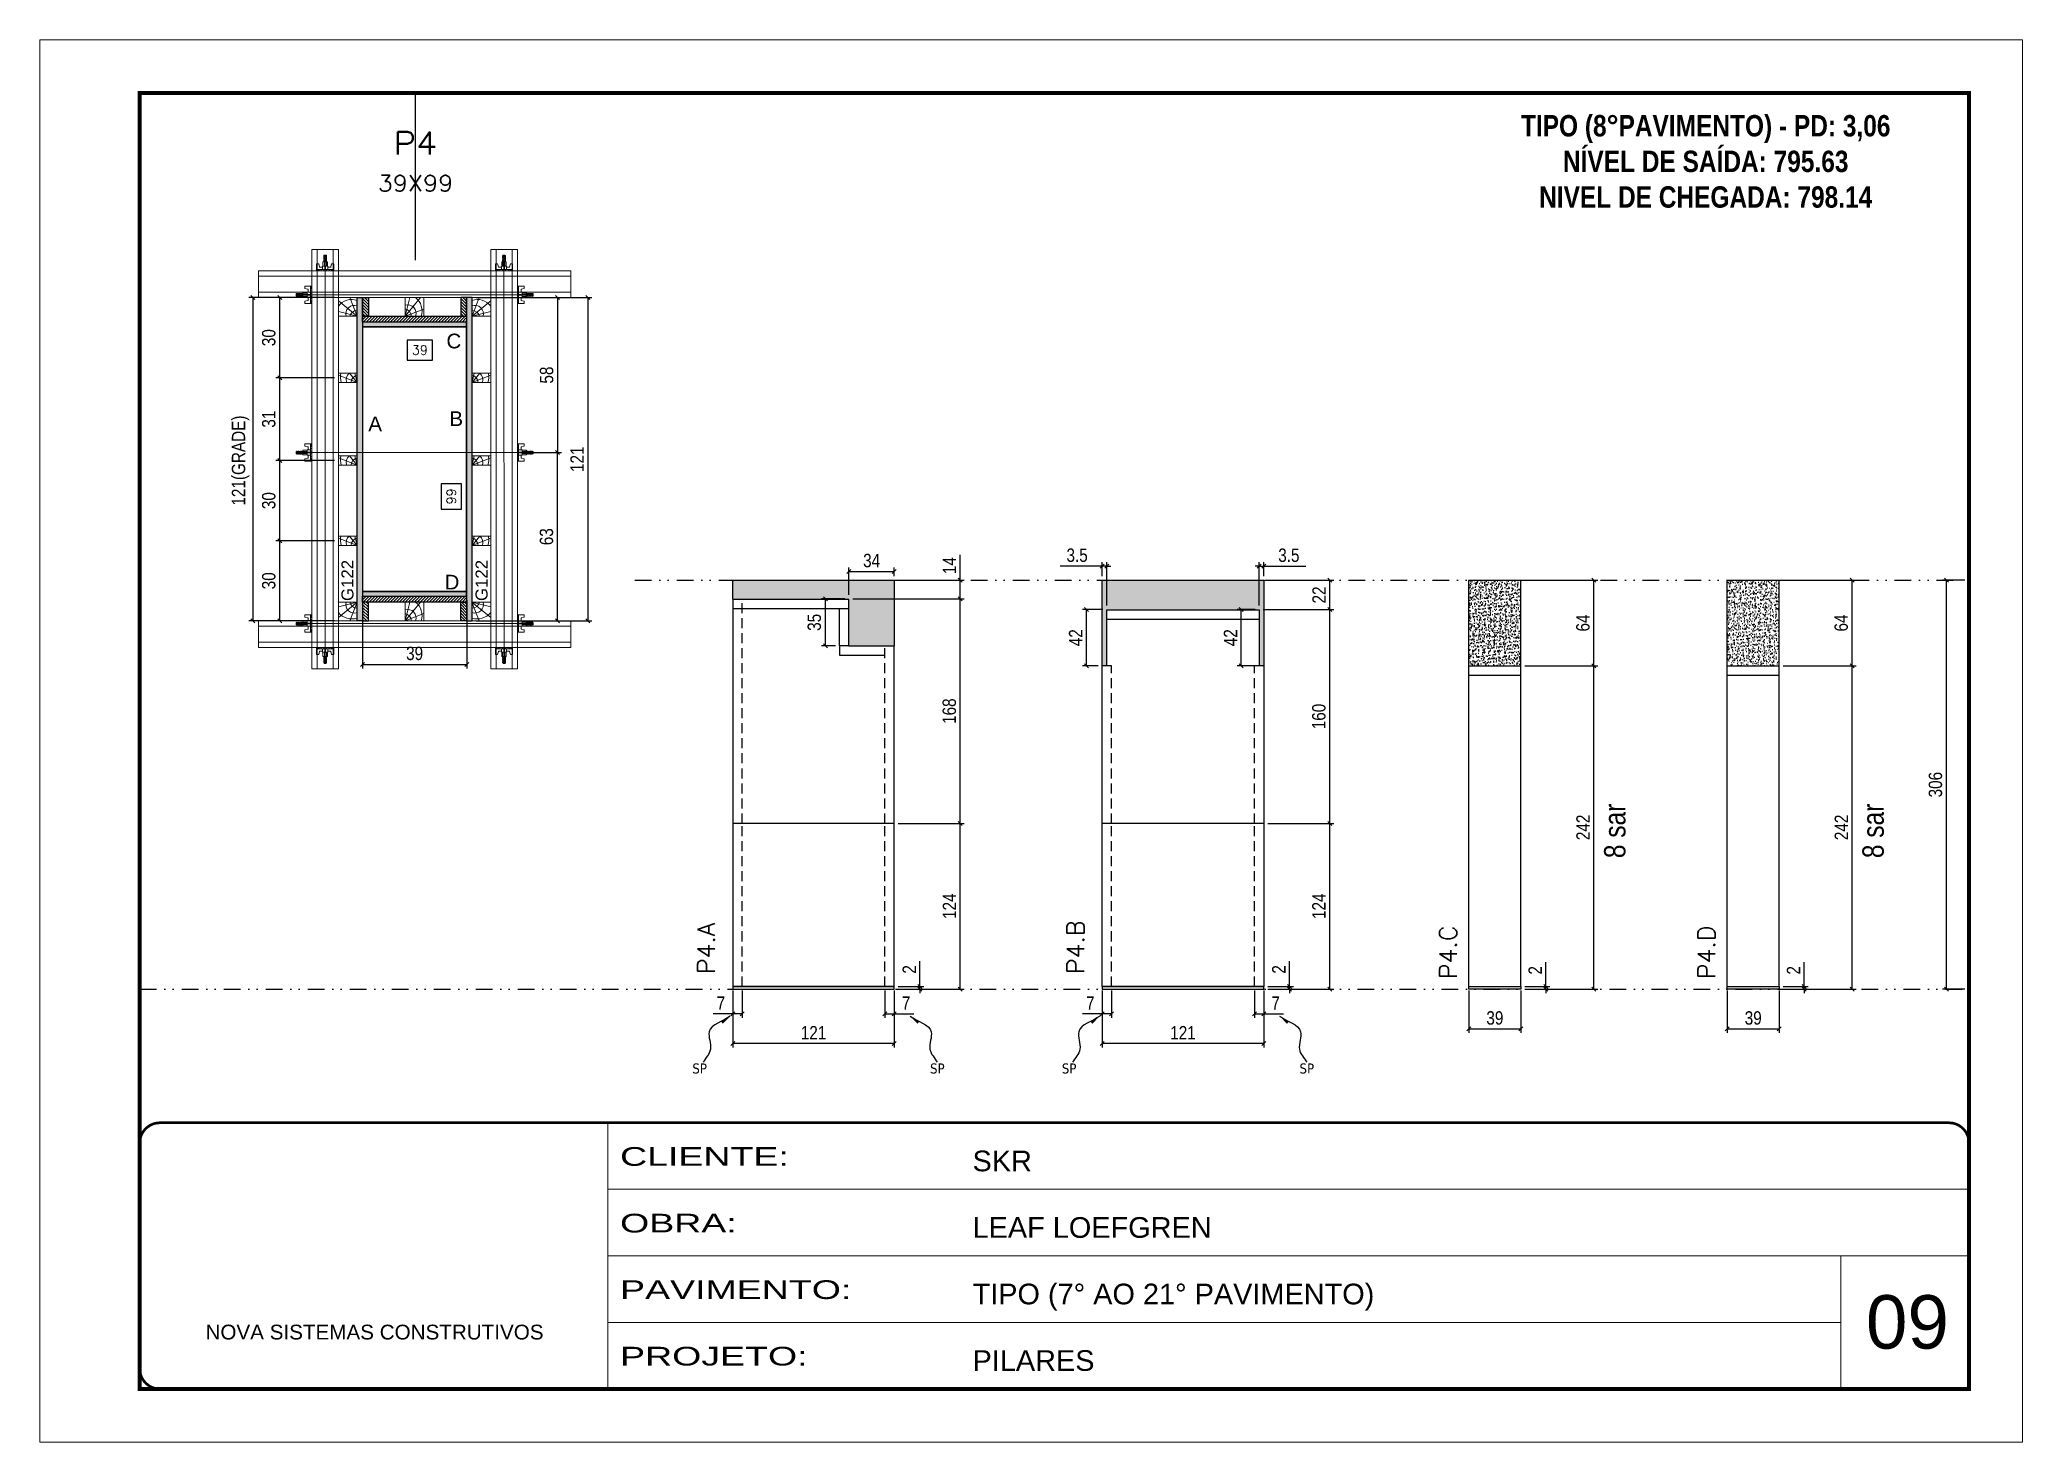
# Model space of a CAD drawing. Extents: x 14400 to 27878, y -21631 to 6985.
# Drawn here: x 14413 to 15898, y 3638 to 4688 of the extents above; entities that cross this region are included whole.
import ezdxf
from ezdxf.enums import TextEntityAlignment as Align

# ---------------------------------------------------------------- set-up
doc = ezdxf.new("R2010")
doc.units = 0
for name, pattern in [('CONTINUO', [0]), ('DASHED', [0.75, 0.5, -0.25]), ('DIVIDE2', [0.625, 0.25, -0.125, 0, -0.125, 0, -0.125]), ('HIDDEN', [0.375, 0.25, -0.125])]:
    doc.linetypes.add(name, pattern=pattern)
for name, color, linetype, lineweight in [('CARIMBO', 255, 'Continuous', 9), ('Folhas', 255, 'Continuous', 9), ('Hachura', 251, 'Continuous', 9), ('Madeira', 126, 'Continuous', 18), ('Perfil Metálico', 224, 'Continuous', 18), ('SARRAFO DE PRESSAO', 251, 'DASHED', 9), ('Texto Seção', 7, 'Continuous', 15)]:
    doc.layers.add(name, color=color, linetype=linetype, lineweight=lineweight)
for name, color, linetype in [('CHAPA', 1, 'Continuous'), ('COTA', 241, 'Continuous'), ('NOMENCLATURA', 7, 'Continuous'), ('Nível', 160, 'Continuous'), ('Painéis', 200, 'Continuous'), ('SARR_2.2x7', 40, 'Continuous'), ('SARRAFO', 251, 'Continuous'), ('Sarrafo de Pressão', 42, 'HIDDEN'), ('texto', 7, 'Continuous'), ('Texto de Titulo', 7, 'Continuous'), ('Texto Qtd Sarr', 242, 'Continuous'), ('TEXTO_GERAL', 7, 'Continuous')]:
    doc.layers.add(name, color=color, linetype=linetype)
doc.styles.add('ARIAL', font='arial.ttf')
doc.styles.add('ARIAL_NARROW', font='ARIALN.TTF', dxfattribs={"height": 0.2})
doc.styles.add('COTA TECNICA', font='techl___.ttf', dxfattribs={"height": 10})
doc.styles.add('COTA TECNICA 2X', font='techl___.ttf', dxfattribs={"height": 10})
doc.styles.add('COTA TECNICA-50', font='techl___.ttf', dxfattribs={"height": 10})
doc.styles.add('REGUA-120', font='ROMANS.shx', dxfattribs={"height": 15})
doc.styles.add('ROMANC', font='techb___.ttf', dxfattribs={"height": 2.5})
doc.styles.add('ROMANS', font='romans.shx')
doc.styles.add('SANSSERIF', font='sas_____.pfb')
doc.styles.get("Standard").update_dxf_attribs({"font": 'arial.ttf'})
doc.styles.add('Tecnologia', font='')
doc.styles.get('Tecnologia').set_extended_font_data('Forgotten Futurist')
doc.dimstyles.new('COTA PAINEL-50', dxfattribs={"dimtxt": 10, "dimasz": 3, "dimexe": 3, "dimexo": 3, "dimgap": 3, "dimtad": 1, "dimdec": 1, "dimzin": 12, "dimdsep": 46, "dimtxsty": 'COTA TECNICA-50', "dimblk1": 'OBLIQUE', "dimblk2": 'OBLIQUE', "dimsah": 1, "dimcen": 0.9, "dimclrd": 4, "dimclre": 4, "dimclrt": 240, "dimadec": 1, "dimazin": 3, "dimtfac": 1, "dimtdec": 1, "dimtmove": 0, "dimatfit": 3, "dimfxl": 1, "dimtolj": 1, "dimtzin": 12, "dimarcsym": 0})
doc.dimstyles.new('PAINEL', dxfattribs={"dimtxt": 10, "dimasz": 3, "dimexe": 3, "dimexo": 3, "dimgap": 3, "dimtad": 1, "dimdec": 1, "dimzin": 12, "dimdsep": 46, "dimtxsty": 'COTA TECNICA', "dimblk1": 'OBLIQUE', "dimblk2": 'OBLIQUE', "dimsah": 1, "dimcen": 0.9, "dimclrd": 4, "dimclre": 4, "dimclrt": 240, "dimadec": 1, "dimazin": 3, "dimtfac": 1, "dimtdec": 1, "dimtmove": 0, "dimatfit": 3, "dimfxl": 1, "dimtolj": 1, "dimtzin": 12, "dimarcsym": 0})
doc.dimstyles.new('SECAO PILAR', dxfattribs={"dimtxt": 10, "dimasz": 3, "dimexe": 3, "dimexo": 3, "dimgap": 3, "dimtad": 1, "dimdec": 1, "dimlfac": 0.5, "dimzin": 12, "dimdsep": 46, "dimtxsty": 'COTA TECNICA 2X', "dimblk1": 'OBLIQUE', "dimblk2": 'OBLIQUE', "dimsah": 1, "dimcen": 0.9, "dimclrd": 256, "dimclre": 256, "dimclrt": 256, "dimadec": 1, "dimazin": 3, "dimtfac": 1, "dimtdec": 1, "dimtmove": 0, "dimatfit": 3, "dimfxl": 1, "dimtolj": 1, "dimtzin": 12, "dimarcsym": 0})
doc.dimstyles.new('SECÇÃO 2', dxfattribs={"dimtxt": 7, "dimasz": 6, "dimexe": 0.18, "dimexo": 2, "dimgap": -4, "dimtad": 3, "dimdec": 1, "dimlfac": 0.5, "dimzin": 12, "dimdsep": 46, "dimtxsty": 'ROMANS', "dimblk": 'ARCHTICK', "dimcen": 0.09, "dimse1": 1, "dimse2": 1, "dimsd1": 1, "dimsd2": 1, "dimclrd": 180, "dimclre": 5, "dimclrt": 1, "dimadec": 0, "dimazin": 3, "dimtfac": 1, "dimtdec": 1, "dimtofl": 0, "dimtmove": 0, "dimatfit": 3, "dimldrblk": 'ARCHTICK', "dimfxl": 1, "dimtolj": 1, "dimtzin": 0, "dimarcsym": 0})
doc.dimstyles.get("Standard").update_dxf_attribs({"dimtxt": 0.18, "dimasz": 0.18, "dimexe": 0.18, "dimexo": 0.0625, "dimgap": 0.09, "dimtad": 0, "dimtih": 1, "dimtoh": 1, "dimdec": 4, "dimzin": 0, "dimdsep": 46, "dimtxsty": 'Standard', "dimcen": 0.09, "dimadec": 0, "dimazin": 0, "dimtfac": 1, "dimtdec": 4, "dimtofl": 0, "dimtmove": 0, "dimatfit": 3, "dimfxl": 1, "dimtolj": 1, "dimtzin": 0, "dimarcsym": 0})

msp = doc.modelspace()

# ---------------------------------------------------------------- texts
at = {"layer": 'CARIMBO', "style": 'ARIAL'}
msp.add_text('09', height=40, dxfattribs=at).set_placement((15781.328, 3707.721))
at = {"layer": 'NOMENCLATURA', "style": 'ARIAL_NARROW'}
for p in [(15601.192, 4074.892), (15794.667, 4074.892)]:
    msp.add_text('8 sar', height=16, rotation=90, dxfattribs=at).set_placement(p)
at = {"layer": 'NOMENCLATURA', "color": 2, "insert": (15661.306, 4631.162), "char_height": 16, "attachment_point": 2, "style": 'ROMANC'}
msp.add_mtext_dynamic_manual_height_columns('TIPO (8°PAVIMENTO) - PD: 3,06\\PNÍVEL DE SAÍDA: 795.63\\PNIVEL DE CHEGADA: 798.14', width=432.35115, gutter_width=1, heights=[0], dxfattribs=at)
at = {"layer": 'texto', "color": 0, "char_height": 7.5, "attachment_point": 5}
for insert in [(14907.784, 3917.369), (15085.809, 3917.369), (15184.528, 3917.369), (15362.553, 3917.369)]:
    msp.add_mtext('{\\fTahoma|b0|i0|c0|p34;\\C4;SP}', dxfattribs=dict(at, insert=insert))
at = {"layer": 'Texto Seção', "char_height": 13, "width": 285.32988, "attachment_point": 7, "rotation": 90, "style": 'REGUA-120'}
for s, insert in [('P4.A', (14919.09, 3988.112)), ('P4.B', (15195.834, 3988.112)), ('P4.C', (15474.87, 3984.272)), ('P4.D', (15668.344, 3984.272))]:
    msp.add_mtext(s, dxfattribs=dict(at, insert=insert))
at = {"layer": 'TEXTO_GERAL', "style": 'ARIAL'}
for s, p in [('C', (14723.698, 4462.011)), ('A', (14664.747, 4399.955)), ('B', (14725.464, 4403.869)), ('D', (14722.296, 4281.508))]:
    msp.add_text(s, height=11, dxfattribs=at).set_placement(p, align=Align.MIDDLE_CENTER)
at = {"layer": 'TEXTO_GERAL', "color": 0, "linetype": 'Continuous', "style": 'SANSSERIF'}
for p in [(14643.991, 4267.364), (14744.465, 4267.364)]:
    msp.add_text('G122', height=9, rotation=90, dxfattribs=at).set_placement(p, align=Align.MIDDLE_LEFT)

# ---------------------------------------------------------------- blocks, each defined once
blk = doc.blocks.new('9999999999')
at = {"color": 30, "linetype": 'CONTINUO'}
for p, q in [((98564.6, 34230.2), (98564.6, 34429.4)), ((98564.6, 34379.6), (99584, 34379.6)), ((98564.6, 34329.8), (99488, 34329.8)), ((99584, 34329.8), (99488, 34329.8)), ((99488, 34329.8), (99488, 34230.2)), ((98564.6, 34280), (99488, 34280))]:
    blk.add_line(p, q, dxfattribs=at)
at = {"color": 30, "linetype": 'CONTINUO', "const_width": 2}
blk.add_lwpolyline([(99584, 34230.2), (99584, 34414.4, 0.414214), (99569, 34429.4), (98229, 34429.4, 0.414214), (98214, 34414.4), (98214, 34245.2, 0.414214), (98229, 34230.2), (99584, 34230.2)], format="xyb", dxfattribs=at)
at = {"layer": 'Folhas'}
blk.add_lwpolyline([(98139, 34190.2), (99624, 34190.2), (99624, 35240.2), (98139, 35240.2)], close=True, dxfattribs=at)
at = {"layer": 'Folhas', "color": 30, "const_width": 3}
blk.add_lwpolyline([(98214, 34230.2), (99584, 34230.2), (99584, 35200.2), (98214, 35200.2)], close=True, dxfattribs=at)
at = {"color": 7, "linetype": 'Continuous', "ltscale": 5, "style": 'ARIAL'}
for s, height, p in [('SKR', 15.48, (98837.7, 34393.1)), ('LEAF LOEFGREN', 15.483, (98837.7, 34343.3)), ('TIPO (7° AO 21° PAVIMENTO)', 15.483, (98837.7, 34293.5)), ('NOVA SISTEMAS CONSTRUTIVOS', 11.059, (98263.2, 34267.2)), ('PILARES', 15.48, (98837.7, 34243.7))]:
    blk.add_text(s, height=height, dxfattribs=at).set_placement(p)
at = {"layer": 'Folhas', "color": 7, "style": 'Tecnologia', "width": 1.5}
for s, p in [('CLIENTE:', (98573.7, 34397.2)), ('OBRA:', (98573.7, 34347.3)), ('PAVIMENTO:', (98573.7, 34297.5)), ('PROJETO:', (98573.7, 34247.7))]:
    blk.add_text(s, height=14, dxfattribs=at).set_placement(p)
blk = doc.blocks.new('*D934')
at = {"layer": 'COTA', "color": 180, "lineweight": -2, "transparency": 16777216}
for p, q in [((14729.3, 4355.2), (14714.3, 4355.2)), ((14714.3, 4355.2), (14714.3, 4336.2)), ((14729.3, 4336.2), (14729.3, 4355.2)), ((14714.3, 4336.2), (14729.3, 4336.2))]:
    blk.add_line(p, q, dxfattribs=at)
at = {"layer": 'Defpoints', "color": 0, "transparency": 16777216}
for p in [(14655.3, 4472.5), (14655.3, 4274.5), (14733.3, 4274.5)]:
    blk.add_point(p, dxfattribs=at)
at = {"layer": 'COTA', "color": 1, "transparency": 16777216, "insert": (14721.8, 4345.7), "char_height": 7, "attachment_point": 5, "rotation": 90, "style": 'ROMANS'}
blk.add_mtext('\\A1;99', dxfattribs=at)
blk = doc.blocks.new('_ArchTick')
at = {"color": 0, "linetype": 'ByBlock', "const_width": 0.15}
blk.add_lwpolyline([(-0.5, -0.5), (0.5, 0.5)], dxfattribs=at)
blk = doc.blocks.new('*D935')
at = {"layer": 'COTA', "color": 180, "lineweight": -2, "transparency": 16777216}
for p, q in [((14707.7, 4462.7), (14688.7, 4462.7)), ((14688.7, 4462.7), (14688.7, 4447.7)), ((14707.7, 4447.7), (14707.7, 4462.7)), ((14688.7, 4447.7), (14707.7, 4447.7))]:
    blk.add_line(p, q, dxfattribs=at)
at = {"layer": 'Defpoints', "color": 0, "transparency": 16777216}
for p in [(14655.3, 4472.5), (14733.3, 4472.5), (14733.3, 4443.7)]:
    blk.add_point(p, dxfattribs=at)
at = {"layer": 'COTA', "color": 1, "transparency": 16777216, "insert": (14698.2, 4455.2), "char_height": 7, "attachment_point": 5, "style": 'ROMANS'}
blk.add_mtext('\\A1;39', dxfattribs=at)
blk = doc.blocks.new('_Oblique')
at = {"color": 0, "linetype": 'ByBlock', "lineweight": -2}
blk.add_line((-0.5, -0.5), (0.5, 0.5), dxfattribs=at)
blk = doc.blocks.new('*D955')
at = {"layer": 'COTA', "lineweight": -2, "transparency": 16777216}
for p, q in [((14655.3, 4267.9), (14655.3, 4216.9)), ((14733.3, 4267.9), (14733.3, 4216.9)), ((14655.3, 4219.9), (14733.3, 4219.9))]:
    blk.add_line(p, q, dxfattribs=at)
at = {"layer": 'Defpoints', "color": 0, "transparency": 16777216}
for p in [(14655.3, 4270.9), (14733.3, 4270.9), (14733.3, 4219.9)]:
    blk.add_point(p, dxfattribs=at)
at = {"layer": 'COTA', "lineweight": -2, "transparency": 16777216, "xscale": 3, "yscale": 3, "zscale": 3, "rotation": 180}
blk.add_blockref('_Oblique', (14655.3, 4219.9), dxfattribs=at)
at = {"layer": 'COTA', "lineweight": -2, "transparency": 16777216, "xscale": 3, "yscale": 3, "zscale": 3}
blk.add_blockref('_Oblique', (14733.3, 4219.9), dxfattribs=at)
at = {"layer": 'COTA', "transparency": 16777216, "insert": (14694.3, 4228.1), "char_height": 10, "attachment_point": 5, "style": 'COTA TECNICA 2X'}
blk.add_mtext('\\A1;39', dxfattribs=at)
blk = doc.blocks.new('*D936')
at = {"layer": 'COTA', "lineweight": -2, "transparency": 16777216}
for p, q in [((14740.3, 4494.5), (14827.1, 4494.5)), ((14824.1, 4494.5), (14824.1, 4252.5)), ((14740.3, 4252.5), (14827.1, 4252.5))]:
    blk.add_line(p, q, dxfattribs=at)
at = {"layer": 'Defpoints', "color": 0, "transparency": 16777216}
for p in [(14737.3, 4494.5), (14737.3, 4252.5), (14824.1, 4252.5)]:
    blk.add_point(p, dxfattribs=at)
at = {"layer": 'COTA', "lineweight": -2, "transparency": 16777216, "xscale": 3, "yscale": 3, "zscale": 3}
for p, rotation in [((14824.1, 4494.5), 90), ((14824.1, 4252.5), 270)]:
    blk.add_blockref('_Oblique', p, dxfattribs=dict(at, rotation=rotation))
at = {"layer": 'COTA', "transparency": 16777216, "insert": (14816, 4373.5), "char_height": 10, "attachment_point": 5, "rotation": 90, "style": 'COTA TECNICA 2X'}
blk.add_mtext('\\A1;121', dxfattribs=at)
blk = doc.blocks.new('*D937')
at = {"layer": 'COTA', "lineweight": -2, "transparency": 16777216}
for p, q in [((14774.3, 4494.5), (14804.3, 4494.5)), ((14801.3, 4494.5), (14801.3, 4378.5)), ((14774.3, 4378.5), (14804.3, 4378.5))]:
    blk.add_line(p, q, dxfattribs=at)
at = {"layer": 'Defpoints', "color": 0, "transparency": 16777216}
for p in [(14771.3, 4494.5), (14771.3, 4378.5), (14801.3, 4378.5)]:
    blk.add_point(p, dxfattribs=at)
at = {"layer": 'COTA', "lineweight": -2, "transparency": 16777216, "xscale": 3, "yscale": 3, "zscale": 3}
for p, rotation in [((14801.3, 4494.5), 90), ((14801.3, 4378.5), 270)]:
    blk.add_blockref('_Oblique', p, dxfattribs=dict(at, rotation=rotation))
at = {"layer": 'COTA', "transparency": 16777216, "insert": (14793.2, 4436.5), "char_height": 10, "attachment_point": 5, "rotation": 90, "style": 'COTA TECNICA 2X'}
blk.add_mtext('\\A1;58', dxfattribs=at)
blk = doc.blocks.new('*D938')
at = {"layer": 'COTA', "lineweight": -2, "transparency": 16777216}
for p, q in [((14774.3, 4378.5), (14804.3, 4378.5)), ((14801.3, 4252.5), (14801.3, 4378.5)), ((14774.3, 4252.5), (14804.3, 4252.5))]:
    blk.add_line(p, q, dxfattribs=at)
at = {"layer": 'Defpoints', "color": 0, "transparency": 16777216}
for p in [(14771.3, 4378.5), (14801.3, 4378.5), (14771.3, 4252.5)]:
    blk.add_point(p, dxfattribs=at)
at = {"layer": 'COTA', "lineweight": -2, "transparency": 16777216, "xscale": 3, "yscale": 3, "zscale": 3}
for p, rotation in [((14801.3, 4378.5), 90), ((14801.3, 4252.5), 270)]:
    blk.add_blockref('_Oblique', p, dxfattribs=dict(at, rotation=rotation))
at = {"layer": 'COTA', "transparency": 16777216, "insert": (14793.1, 4315.5), "char_height": 10, "attachment_point": 5, "rotation": 90, "style": 'COTA TECNICA 2X'}
blk.add_mtext('\\A1;63', dxfattribs=at)
blk = doc.blocks.new('titulo1')
at = {"layer": 'Defpoints', "color": 252, "linetype": 'HIDDEN', "ltscale": 2}
blk.add_line((0, 0), (0, 125), dxfattribs=at)
at = {"layer": 'Defpoints', "style": 'ROMANS', "oblique": 15}
blk.add_attdef('FOLHA', text='', height=10, dxfattribs=at).set_placement((0, 15.6), align=Align.MIDDLE_CENTER)
at = {"layer": 'Texto Qtd Sarr', "color": 3, "style": 'ROMANS', "oblique": 15}
for tag, height, p in [('TITULO', 17, (0, 71.4)), ('SEÇÃO', 12, (0, 41.5))]:
    blk.add_attdef(tag, text='', height=height, dxfattribs=at).set_placement(p, align=Align.MIDDLE_CENTER)
blk = doc.blocks.new('C')
at = {"layer": 'Hachura', "color": 0}
for p, q in [((0, 3.22), (0, -3.22)), ((0.45, 3.22), (0, 3.22)), ((0.46, 3.16), (0, 3.16)), ((0.46, 3.05), (0, 3.05)), ((0.46, 2.88), (0, 2.88)), ((0, 2.75), (0, -1.16)), ((0.46, 2.65), (0, 2.65)), ((0.46, 2.23), (0, 2.23)), ((0.46, 1.51), (0, 1.51)), ((0.39, 0.49), (0.17, 0.49)), ((0.45, -3.23), (0.45, 3.22)), ((0.45, 3.22), (2.58, 3.22)), ((1.74, 0.97), (0.45, 0.97)), ((1.45, 0.1), (0.45, 0.1)), ((1.35, 1.94), (1.35, 0.96)), ((2.58, 2.39), (1.47, 2.09)), ((1.74, -0.97), (1.74, 0.97)), ((1.74, 0.97), (1.74, 0.84)), ((1.74, 0.97), (1.74, 0.84)), ((1.74, 0.84), (3.35, 0.84)), ((3.35, 0.45), (1.74, 0.45)), ((2.58, 3.22), (2.58, 2.39)), ((3.32, 0.84), (3.32, -0.84)), ((3.35, 0.84), (3.35, -0.84)), ((3.68, 0.45), (3.35, 0.45)), ((3.84, -0.52), (3.35, 0.45)), ((3.35, 0.06), (3.67, -0.57)), ((3.68, 0.45), (4.16, -0.52)), ((3.72, 0.5), (4.25, -0.57)), ((4.37, -0.55), (3.83, 0.53)), ((4.15, 0.45), (3.93, 0.45)), ((4.42, -0.52), (3.93, 0.45)), ((4.15, 0.45), (4.26, 0.45)), ((4.26, 0.45), (4.74, -0.52)), ((4.3, 0.5), (4.83, -0.57)), ((4.95, -0.55), (4.41, 0.53)), ((4.51, 0.45), (4.84, 0.45)), ((5, -0.52), (4.51, 0.45)), ((4.84, 0.45), (5.32, -0.52)), ((4.88, 0.5), (5.41, -0.57)), ((5.53, -0.55), (4.99, 0.53)), ((5.58, -0.52), (5.09, 0.45)), ((5.42, 0.45), (5.09, 0.45)), ((5.58, -0.52), (5.09, 0.45)), ((5.42, 0.45), (5.74, -0.19)), ((5.46, 0.5), (5.74, -0.07)), ((5.74, 0.19), (5.57, 0.53)), ((5.74, 0.32), (5.68, 0.45)), ((5.68, 0.45), (5.74, 0.45)), ((5.74, 0.45), (5.9, 0.29)), ((5.74, 0.45), (5.74, -0.52)), ((5.9, -0.36), (5.9, 0.29)), ((0.45, 0), (0, 0)), ((0.46, -1.52), (0, -1.52)), ((0.46, -2.23), (0, -2.23)), ((0.46, -2.65), (0, -2.65)), ((0.46, -2.88), (0, -2.88)), ((0.46, -3.05), (0, -3.05)), ((0.46, -3.16), (0, -3.16)), ((0, -3.22), (2.57, -3.22)), ((0.08, -0.48), (0.29, -0.48)), ((0.29, -0.48), (0.4, -0.48)), ((0.45, 0), (0.45, -0.97)), ((0.45, -0.16), (1.45, -0.16)), ((0.45, -0.65), (0.45, -0.32)), ((0.45, -3.23), (0.45, -0.65)), ((0.45, -0.97), (1.74, -0.97)), ((1.35, -1.94), (1.35, -0.97)), ((2.58, -2.39), (1.47, -2.1)), ((3.35, -0.32), (1.74, -0.32)), ((3.35, -0.84), (1.74, -0.84)), ((2.58, -3.23), (2.58, -2.39)), ((3.35, -0.07), (3.58, -0.52)), ((3.35, -0.52), (3.58, -0.52)), ((3.84, -0.52), (4.16, -0.52)), ((4.42, -0.52), (4.74, -0.52)), ((4.63, -0.52), (4.74, -0.52)), ((5, -0.52), (5.32, -0.52)), ((5.58, -0.52), (5.74, -0.52)), ((5.74, -0.52), (5.9, -0.36)), ((5.74, -0.52), (5.74, -0.52))]:
    blk.add_line(p, q, dxfattribs=at)
for centre, radius, start, end in [((1.52, 1.94), 0.161, 104.74356, 180), ((1.44, -0.03), 0.129, 272.69497, 87.30503), ((3.81, 0.39), 0.143, 25.56881, 154.43119), ((4.39, 0.39), 0.143, 25.56881, 154.43119), ((4.97, 0.39), 0.143, 25.56881, 154.43119), ((5.55, 0.39), 0.143, 25.56881, 154.43119), ((0.17, -0.37), 0.174, 221.74404, 317.85924), ((1.52, -1.94), 0.161, 180, 255.25644), ((3.71, -0.4), 0.174, 222.14076, 318.25596), ((4.29, -0.4), 0.174, 222.14076, 318.25596), ((4.87, -0.4), 0.174, 222.14076, 318.25596), ((5.45, -0.4), 0.174, 222.14076, 318.25596), ((5.61, -0.4), 0.174, 317.85924, 318.25596)]:
    blk.add_arc(centre, radius, start, end, dxfattribs=at)
blk = doc.blocks.new('PONTALETE')
at = {"layer": 'Madeira'}
for q in [(2.71, 7), (7, 5.76), (7, 1.74)]:
    blk.add_line((0, 0), q, dxfattribs=at)
blk.add_lwpolyline([(0, 0), (7, 0), (7, 7), (0, 7)], close=True, dxfattribs=at)
for centre, radius, start, end in [((2.04, 0.06), 6.23, 37.28179, 109.09128), ((1.09, 0.9), 3.19, 343.60304, 109.98471), ((-0.21, -0.78), 3.09, 14.63219, 86.0383)]:
    blk.add_arc(centre, radius, start, end, dxfattribs=at)
blk = doc.blocks.new('MEIO PONTALETE')
at = {"layer": 'Madeira'}
for q in [(2.71, 7), (3.5, 2.88), (3.5, 0.87)]:
    blk.add_line((0, 0), q, dxfattribs=at)
blk.add_lwpolyline([(0, 0), (3.5, 0), (3.5, 7), (0, 7)], close=True, dxfattribs=at)
for centre, radius, start, end in [((2.04, 0.06), 6.23, 76.44987, 109.09128), ((1.09, 0.9), 3.19, 40.90626, 109.98471), ((-0.21, -0.78), 3.09, 14.63219, 86.0383)]:
    blk.add_arc(centre, radius, start, end, dxfattribs=at)
blk = doc.blocks.new('*D939')
at = {"layer": 'COTA', "lineweight": -2, "transparency": 16777216}
for p, q in [((14634.3, 4312.5), (14590.4, 4312.5)), ((14593.4, 4252.5), (14593.4, 4312.5)), ((14634.3, 4252.5), (14590.4, 4252.5))]:
    blk.add_line(p, q, dxfattribs=at)
at = {"layer": 'Defpoints', "color": 0, "transparency": 16777216}
for p in [(14593.4, 4312.5), (14637.3, 4312.5), (14637.3, 4252.5)]:
    blk.add_point(p, dxfattribs=at)
at = {"layer": 'COTA', "lineweight": -2, "transparency": 16777216, "xscale": 3, "yscale": 3, "zscale": 3}
for p, rotation in [((14593.4, 4312.5), 90), ((14593.4, 4252.5), 270)]:
    blk.add_blockref('_Oblique', p, dxfattribs=dict(at, rotation=rotation))
at = {"layer": 'COTA', "transparency": 16777216, "insert": (14585.1, 4282.5), "char_height": 10, "attachment_point": 5, "rotation": 90, "style": 'COTA TECNICA 2X'}
blk.add_mtext('\\A1;30', dxfattribs=at)
blk = doc.blocks.new('*D940')
at = {"layer": 'COTA', "lineweight": -2, "transparency": 16777216}
for p, q in [((14634.3, 4494.5), (14570.2, 4494.5)), ((14573.2, 4494.5), (14573.2, 4252.5)), ((14634.3, 4252.5), (14570.2, 4252.5))]:
    blk.add_line(p, q, dxfattribs=at)
at = {"layer": 'Defpoints', "color": 0, "transparency": 16777216}
for p in [(14637.3, 4494.5), (14573.2, 4252.5), (14637.3, 4252.5)]:
    blk.add_point(p, dxfattribs=at)
at = {"layer": 'COTA', "lineweight": -2, "transparency": 16777216, "xscale": 3, "yscale": 3, "zscale": 3}
for p, rotation in [((14573.2, 4494.5), 90), ((14573.2, 4252.5), 270)]:
    blk.add_blockref('_Oblique', p, dxfattribs=dict(at, rotation=rotation))
at = {"layer": 'COTA', "transparency": 16777216, "insert": (14563.9, 4372.5), "char_height": 10, "attachment_point": 5, "rotation": 90, "style": 'COTA TECNICA 2X'}
blk.add_mtext('\\A1;121(GRADE)', dxfattribs=at)
blk = doc.blocks.new('*D956')
at = {"layer": 'COTA', "lineweight": -2, "transparency": 16777216}
for p, q in [((14634.3, 4372.5), (14590.4, 4372.5)), ((14593.4, 4312.5), (14593.4, 4372.5)), ((14634.3, 4312.5), (14590.4, 4312.5))]:
    blk.add_line(p, q, dxfattribs=at)
at = {"layer": 'Defpoints', "color": 0, "transparency": 16777216}
for p in [(14593.4, 4372.5), (14637.3, 4372.5), (14637.3, 4312.5)]:
    blk.add_point(p, dxfattribs=at)
at = {"layer": 'COTA', "lineweight": -2, "transparency": 16777216, "xscale": 3, "yscale": 3, "zscale": 3}
for p, rotation in [((14593.4, 4372.5), 90), ((14593.4, 4312.5), 270)]:
    blk.add_blockref('_Oblique', p, dxfattribs=dict(at, rotation=rotation))
at = {"layer": 'COTA', "transparency": 16777216, "insert": (14585.1, 4342.5), "char_height": 10, "attachment_point": 5, "rotation": 90, "style": 'COTA TECNICA 2X'}
blk.add_mtext('\\A1;30', dxfattribs=at)
blk = doc.blocks.new('*D957')
at = {"layer": 'COTA', "lineweight": -2, "transparency": 16777216}
for p, q in [((14634.3, 4434.5), (14590.4, 4434.5)), ((14593.4, 4372.5), (14593.4, 4434.5)), ((14634.3, 4372.5), (14590.4, 4372.5))]:
    blk.add_line(p, q, dxfattribs=at)
at = {"layer": 'Defpoints', "color": 0, "transparency": 16777216}
for p in [(14593.4, 4434.5), (14637.3, 4434.5), (14637.3, 4372.5)]:
    blk.add_point(p, dxfattribs=at)
at = {"layer": 'COTA', "lineweight": -2, "transparency": 16777216, "xscale": 3, "yscale": 3, "zscale": 3}
for p, rotation in [((14593.4, 4434.5), 90), ((14593.4, 4372.5), 270)]:
    blk.add_blockref('_Oblique', p, dxfattribs=dict(at, rotation=rotation))
at = {"layer": 'COTA', "transparency": 16777216, "insert": (14585.1, 4403.5), "char_height": 10, "attachment_point": 5, "rotation": 90, "style": 'COTA TECNICA 2X'}
blk.add_mtext('\\A1;31', dxfattribs=at)
blk = doc.blocks.new('*D958')
at = {"layer": 'COTA', "lineweight": -2, "transparency": 16777216}
for p, q in [((14634.3, 4494.5), (14590.4, 4494.5)), ((14593.4, 4434.5), (14593.4, 4494.5)), ((14634.3, 4434.5), (14590.4, 4434.5))]:
    blk.add_line(p, q, dxfattribs=at)
at = {"layer": 'Defpoints', "color": 0, "transparency": 16777216}
for p in [(14593.4, 4494.5), (14637.3, 4494.5), (14637.3, 4434.5)]:
    blk.add_point(p, dxfattribs=at)
at = {"layer": 'COTA', "lineweight": -2, "transparency": 16777216, "xscale": 3, "yscale": 3, "zscale": 3}
for p, rotation in [((14593.4, 4494.5), 90), ((14593.4, 4434.5), 270)]:
    blk.add_blockref('_Oblique', p, dxfattribs=dict(at, rotation=rotation))
at = {"layer": 'COTA', "transparency": 16777216, "insert": (14585.1, 4464.5), "char_height": 10, "attachment_point": 5, "rotation": 90, "style": 'COTA TECNICA 2X'}
blk.add_mtext('\\A1;30', dxfattribs=at)
blk = doc.blocks.new('*D959')
at = {"layer": 'COTA', "color": 4, "lineweight": -2, "transparency": 16777216}
for p, q in [((15855.5, 4282.9), (15838.6, 4282.9)), ((15841.6, 3976.9), (15841.6, 4282.9)), ((15855.5, 3976.9), (15838.6, 3976.9))]:
    blk.add_line(p, q, dxfattribs=at)
at = {"layer": 'Defpoints', "color": 0, "transparency": 16777216}
for p in [(15841.6, 4282.9), (15858.5, 4282.9), (15858.5, 3976.9)]:
    blk.add_point(p, dxfattribs=at)
at = {"layer": 'COTA', "color": 4, "lineweight": -2, "transparency": 16777216, "xscale": 3, "yscale": 3, "zscale": 3}
for p, rotation in [((15841.6, 4282.9), 90), ((15841.6, 3976.9), 270)]:
    blk.add_blockref('_Oblique', p, dxfattribs=dict(at, rotation=rotation))
at = {"layer": 'COTA', "color": 240, "transparency": 16777216, "insert": (15833.4, 4129.9), "char_height": 10, "attachment_point": 5, "rotation": 90, "style": 'COTA TECNICA'}
blk.add_mtext('\\A1;306', dxfattribs=at)
blk = doc.blocks.new('*D945')
at = {"layer": 'COTA', "color": 4, "lineweight": -2, "transparency": 16777216}
for p, q in [((14932.6, 3975.9), (14932.6, 3933.2)), ((15053.6, 3975.9), (15053.6, 3933.2)), ((15053.6, 3936.2), (14932.6, 3936.2))]:
    blk.add_line(p, q, dxfattribs=at)
at = {"layer": 'Defpoints', "color": 0, "transparency": 16777216}
for p in [(14932.6, 3978.9), (15053.6, 3978.9), (14932.6, 3936.2)]:
    blk.add_point(p, dxfattribs=at)
at = {"layer": 'COTA', "color": 4, "lineweight": -2, "transparency": 16777216, "xscale": 3, "yscale": 3, "zscale": 3, "rotation": 180}
blk.add_blockref('_Oblique', (14932.6, 3936.2), dxfattribs=at)
at = {"layer": 'COTA', "color": 4, "lineweight": -2, "transparency": 16777216, "xscale": 3, "yscale": 3, "zscale": 3}
blk.add_blockref('_Oblique', (15053.6, 3936.2), dxfattribs=at)
at = {"layer": 'COTA', "color": 240, "transparency": 16777216, "insert": (14993.1, 3944.2), "char_height": 10, "attachment_point": 5, "style": 'COTA TECNICA'}
blk.add_mtext('\\A1;121', dxfattribs=at)
blk = doc.blocks.new('*D946')
at = {"layer": 'COTA', "color": 4, "lineweight": -2, "transparency": 16777216}
for p, q in [((15046.6, 3975.9), (15046.6, 3955.4)), ((15053.6, 3973.9), (15053.6, 3955.4)), ((15046.6, 3958.4), (15053.6, 3958.4)), ((15053.6, 3958.4), (15068.3, 3958.4))]:
    blk.add_line(p, q, dxfattribs=at)
at = {"layer": 'Defpoints', "color": 0, "transparency": 16777216}
for p in [(15046.6, 3978.9), (15053.6, 3976.9), (15053.6, 3958.4)]:
    blk.add_point(p, dxfattribs=at)
at = {"layer": 'COTA', "color": 4, "lineweight": -2, "transparency": 16777216, "xscale": 3, "yscale": 3, "zscale": 3, "rotation": 180}
blk.add_blockref('_Oblique', (15046.6, 3958.4), dxfattribs=at)
at = {"layer": 'COTA', "color": 4, "lineweight": -2, "transparency": 16777216, "xscale": 3, "yscale": 3, "zscale": 3}
blk.add_blockref('_Oblique', (15053.6, 3958.4), dxfattribs=at)
at = {"layer": 'COTA', "color": 240, "transparency": 16777216, "insert": (15062.4, 3966.4), "char_height": 10, "attachment_point": 5, "style": 'COTA TECNICA-50'}
blk.add_mtext('\\A1;7', dxfattribs=at)
blk = doc.blocks.new('*D947')
at = {"layer": 'COTA', "color": 4, "lineweight": -2, "transparency": 16777216}
for p, q in [((14932.6, 3973.9), (14932.6, 3955.4)), ((14939.6, 3975.9), (14939.6, 3955.4)), ((14932.6, 3958.4), (14917.8, 3958.4)), ((14939.6, 3958.4), (14932.6, 3958.4))]:
    blk.add_line(p, q, dxfattribs=at)
at = {"layer": 'Defpoints', "color": 0, "transparency": 16777216}
for p in [(14932.6, 3976.9), (14939.6, 3978.9), (14932.6, 3958.4)]:
    blk.add_point(p, dxfattribs=at)
at = {"layer": 'COTA', "color": 4, "lineweight": -2, "transparency": 16777216, "xscale": 3, "yscale": 3, "zscale": 3, "rotation": 180}
blk.add_blockref('_Oblique', (14932.6, 3958.4), dxfattribs=at)
at = {"layer": 'COTA', "color": 4, "lineweight": -2, "transparency": 16777216, "xscale": 3, "yscale": 3, "zscale": 3}
blk.add_blockref('_Oblique', (14939.6, 3958.4), dxfattribs=at)
at = {"layer": 'COTA', "color": 240, "transparency": 16777216, "insert": (14923.7, 3966.4), "char_height": 10, "attachment_point": 5, "style": 'COTA TECNICA-50'}
blk.add_mtext('\\A1;7', dxfattribs=at)
blk = doc.blocks.new('*D962')
at = {"layer": 'COTA', "color": 4, "linetype": 'ByBlock', "lineweight": -2, "transparency": 16777216}
for p, q in [((15056.6, 4100.9), (15105.9, 4100.9)), ((15102.9, 3976.9), (15102.9, 4100.9)), ((15056.6, 3976.9), (15105.9, 3976.9))]:
    blk.add_line(p, q, dxfattribs=at)
at = {"layer": 'Defpoints', "color": 0, "linetype": 'ByBlock', "transparency": 16777216}
for p in [(15053.6, 4100.9), (15102.9, 4100.9), (15053.6, 3976.9)]:
    blk.add_point(p, dxfattribs=at)
at = {"layer": 'COTA', "color": 4, "linetype": 'ByBlock', "lineweight": -2, "transparency": 16777216, "xscale": 3, "yscale": 3, "zscale": 3}
for p, rotation in [((15102.9, 4100.9), 90), ((15102.9, 3976.9), 270)]:
    blk.add_blockref('_Oblique', p, dxfattribs=dict(at, rotation=rotation))
at = {"layer": 'COTA', "color": 240, "linetype": 'ByBlock', "transparency": 16777216, "insert": (15094.9, 4038.9), "char_height": 10, "attachment_point": 5, "rotation": 90, "style": 'COTA TECNICA'}
blk.add_mtext('\\A1;124', dxfattribs=at)
blk = doc.blocks.new('*D948')
at = {"layer": 'COTA', "color": 4, "lineweight": -2, "transparency": 16777216}
for p, q in [((15072.8, 3978.9), (15072.8, 3997.7)), ((15056.6, 3978.9), (15075.8, 3978.9)), ((15056.6, 3976.9), (15075.8, 3976.9)), ((15072.8, 3976.9), (15072.8, 3978.9)), ((15072.8, 3976.9), (15072.8, 3973.9))]:
    blk.add_line(p, q, dxfattribs=at)
at = {"layer": 'Defpoints', "color": 0, "transparency": 16777216}
for p in [(15053.6, 3978.9), (15053.6, 3976.9), (15072.8, 3976.9)]:
    blk.add_point(p, dxfattribs=at)
at = {"layer": 'COTA', "color": 4, "lineweight": -2, "transparency": 16777216, "xscale": 3, "yscale": 3, "zscale": 3}
for p, rotation in [((15072.8, 3978.9), 270), ((15072.8, 3976.9), 90)]:
    blk.add_blockref('_Oblique', p, dxfattribs=dict(at, rotation=rotation))
at = {"layer": 'COTA', "color": 240, "transparency": 16777216, "insert": (15064.8, 3991.6), "char_height": 10, "attachment_point": 5, "rotation": 90, "style": 'COTA TECNICA-50'}
blk.add_mtext('\\A1;2', dxfattribs=at)
blk = doc.blocks.new('*D963')
at = {"layer": 'COTA', "color": 4, "linetype": 'ByBlock', "lineweight": -2, "transparency": 16777216}
for p, q in [((15056.6, 4100.9), (15105.9, 4100.9)), ((15102.9, 3976.9), (15102.9, 4100.9)), ((15056.6, 3976.9), (15105.9, 3976.9))]:
    blk.add_line(p, q, dxfattribs=at)
at = {"layer": 'Defpoints', "color": 0, "linetype": 'ByBlock', "transparency": 16777216}
for p in [(15053.6, 4100.9), (15102.9, 4100.9), (15053.6, 3976.9)]:
    blk.add_point(p, dxfattribs=at)
at = {"layer": 'COTA', "color": 4, "linetype": 'ByBlock', "lineweight": -2, "transparency": 16777216, "xscale": 3, "yscale": 3, "zscale": 3}
for p, rotation in [((15102.9, 4100.9), 90), ((15102.9, 3976.9), 270)]:
    blk.add_blockref('_Oblique', p, dxfattribs=dict(at, rotation=rotation))
at = {"layer": 'COTA', "color": 240, "linetype": 'ByBlock', "transparency": 16777216, "insert": (15094.9, 4038.9), "char_height": 10, "attachment_point": 5, "rotation": 90, "style": 'COTA TECNICA'}
blk.add_mtext('\\A1;124', dxfattribs=at)
blk = doc.blocks.new('*D965')
at = {"layer": 'COTA', "color": 4, "lineweight": -2, "transparency": 16777216}
for p, q in [((15022.6, 4268.9), (15105.9, 4268.9)), ((15102.9, 4100.9), (15102.9, 4268.9)), ((15056.6, 4100.9), (15105.9, 4100.9))]:
    blk.add_line(p, q, dxfattribs=at)
at = {"layer": 'Defpoints', "color": 0, "transparency": 16777216}
for p in [(15019.6, 4268.9), (15102.9, 4268.9), (15053.6, 4100.9)]:
    blk.add_point(p, dxfattribs=at)
at = {"layer": 'COTA', "color": 4, "lineweight": -2, "transparency": 16777216, "xscale": 3, "yscale": 3, "zscale": 3}
for p, rotation in [((15102.9, 4268.9), 90), ((15102.9, 4100.9), 270)]:
    blk.add_blockref('_Oblique', p, dxfattribs=dict(at, rotation=rotation))
at = {"layer": 'COTA', "color": 240, "transparency": 16777216, "insert": (15094.8, 4184.9), "char_height": 10, "attachment_point": 5, "rotation": 90, "style": 'COTA TECNICA'}
blk.add_mtext('\\A1;168', dxfattribs=at)
blk = doc.blocks.new('*D960')
at = {"layer": 'COTA', "color": 4, "lineweight": -2, "transparency": 16777216}
for p, q in [((15016.6, 4268.9), (14999, 4268.9)), ((15002, 4233.9), (15002, 4268.9)), ((15009.6, 4233.9), (14999, 4233.9))]:
    blk.add_line(p, q, dxfattribs=at)
at = {"layer": 'Defpoints', "color": 0, "transparency": 16777216}
for p in [(15002, 4268.9), (15019.6, 4268.9), (15012.6, 4233.9)]:
    blk.add_point(p, dxfattribs=at)
at = {"layer": 'COTA', "color": 4, "lineweight": -2, "transparency": 16777216, "xscale": 3, "yscale": 3, "zscale": 3}
for p, rotation in [((15002, 4268.9), 90), ((15002, 4233.9), 270)]:
    blk.add_blockref('_Oblique', p, dxfattribs=dict(at, rotation=rotation))
at = {"layer": 'COTA', "color": 240, "transparency": 16777216, "insert": (14993.7, 4251.4), "char_height": 10, "attachment_point": 5, "rotation": 90, "style": 'COTA TECNICA'}
blk.add_mtext('\\A1;35', dxfattribs=at)
blk = doc.blocks.new('*D941')
at = {"layer": 'COTA', "color": 4, "lineweight": -2, "transparency": 16777216}
for p, q in [((15209.3, 3975.9), (15209.3, 3933.2)), ((15330.3, 3975.9), (15330.3, 3933.2)), ((15330.3, 3936.2), (15209.3, 3936.2))]:
    blk.add_line(p, q, dxfattribs=at)
at = {"layer": 'Defpoints', "color": 0, "transparency": 16777216}
for p in [(15209.3, 3978.9), (15330.3, 3978.9), (15209.3, 3936.2)]:
    blk.add_point(p, dxfattribs=at)
at = {"layer": 'COTA', "color": 4, "lineweight": -2, "transparency": 16777216, "xscale": 3, "yscale": 3, "zscale": 3, "rotation": 180}
blk.add_blockref('_Oblique', (15209.3, 3936.2), dxfattribs=at)
at = {"layer": 'COTA', "color": 4, "lineweight": -2, "transparency": 16777216, "xscale": 3, "yscale": 3, "zscale": 3}
blk.add_blockref('_Oblique', (15330.3, 3936.2), dxfattribs=at)
at = {"layer": 'COTA', "color": 240, "transparency": 16777216, "insert": (15269.8, 3944.2), "char_height": 10, "attachment_point": 5, "style": 'COTA TECNICA'}
blk.add_mtext('\\A1;121', dxfattribs=at)
blk = doc.blocks.new('*D942')
at = {"layer": 'COTA', "color": 4, "lineweight": -2, "transparency": 16777216}
for p, q in [((15323.3, 3975.9), (15323.3, 3955.4)), ((15330.3, 3973.9), (15330.3, 3955.4)), ((15323.3, 3958.4), (15330.3, 3958.4)), ((15330.3, 3958.4), (15345, 3958.4))]:
    blk.add_line(p, q, dxfattribs=at)
at = {"layer": 'Defpoints', "color": 0, "transparency": 16777216}
for p in [(15323.3, 3978.9), (15330.3, 3976.9), (15330.3, 3958.4)]:
    blk.add_point(p, dxfattribs=at)
at = {"layer": 'COTA', "color": 4, "lineweight": -2, "transparency": 16777216, "xscale": 3, "yscale": 3, "zscale": 3, "rotation": 180}
blk.add_blockref('_Oblique', (15323.3, 3958.4), dxfattribs=at)
at = {"layer": 'COTA', "color": 4, "lineweight": -2, "transparency": 16777216, "xscale": 3, "yscale": 3, "zscale": 3}
blk.add_blockref('_Oblique', (15330.3, 3958.4), dxfattribs=at)
at = {"layer": 'COTA', "color": 240, "transparency": 16777216, "insert": (15339.2, 3966.4), "char_height": 10, "attachment_point": 5, "style": 'COTA TECNICA-50'}
blk.add_mtext('\\A1;7', dxfattribs=at)
blk = doc.blocks.new('*D943')
at = {"layer": 'COTA', "color": 4, "lineweight": -2, "transparency": 16777216}
for p, q in [((15209.3, 3973.9), (15209.3, 3955.4)), ((15216.3, 3975.9), (15216.3, 3955.4)), ((15209.3, 3958.4), (15194.6, 3958.4)), ((15216.3, 3958.4), (15209.3, 3958.4))]:
    blk.add_line(p, q, dxfattribs=at)
at = {"layer": 'Defpoints', "color": 0, "transparency": 16777216}
for p in [(15209.3, 3976.9), (15216.3, 3978.9), (15209.3, 3958.4)]:
    blk.add_point(p, dxfattribs=at)
at = {"layer": 'COTA', "color": 4, "lineweight": -2, "transparency": 16777216, "xscale": 3, "yscale": 3, "zscale": 3, "rotation": 180}
blk.add_blockref('_Oblique', (15209.3, 3958.4), dxfattribs=at)
at = {"layer": 'COTA', "color": 4, "lineweight": -2, "transparency": 16777216, "xscale": 3, "yscale": 3, "zscale": 3}
blk.add_blockref('_Oblique', (15216.3, 3958.4), dxfattribs=at)
at = {"layer": 'COTA', "color": 240, "transparency": 16777216, "insert": (15200.4, 3966.4), "char_height": 10, "attachment_point": 5, "style": 'COTA TECNICA-50'}
blk.add_mtext('\\A1;7', dxfattribs=at)
blk = doc.blocks.new('*D961')
at = {"layer": 'COTA', "color": 4, "linetype": 'ByBlock', "lineweight": -2, "transparency": 16777216}
for p, q in [((15333.3, 4100.9), (15382.7, 4100.9)), ((15379.7, 3976.9), (15379.7, 4100.9)), ((15333.3, 3976.9), (15382.7, 3976.9))]:
    blk.add_line(p, q, dxfattribs=at)
at = {"layer": 'Defpoints', "color": 0, "linetype": 'ByBlock', "transparency": 16777216}
for p in [(15330.3, 4100.9), (15379.7, 4100.9), (15330.3, 3976.9)]:
    blk.add_point(p, dxfattribs=at)
at = {"layer": 'COTA', "color": 4, "linetype": 'ByBlock', "lineweight": -2, "transparency": 16777216, "xscale": 3, "yscale": 3, "zscale": 3}
for p, rotation in [((15379.7, 4100.9), 90), ((15379.7, 3976.9), 270)]:
    blk.add_blockref('_Oblique', p, dxfattribs=dict(at, rotation=rotation))
at = {"layer": 'COTA', "color": 240, "linetype": 'ByBlock', "transparency": 16777216, "insert": (15371.6, 4038.9), "char_height": 10, "attachment_point": 5, "rotation": 90, "style": 'COTA TECNICA'}
blk.add_mtext('\\A1;124', dxfattribs=at)
blk = doc.blocks.new('*D944')
at = {"layer": 'COTA', "color": 4, "lineweight": -2, "transparency": 16777216}
for p, q in [((15349.6, 3978.9), (15349.6, 3997.7)), ((15333.3, 3978.9), (15352.6, 3978.9)), ((15333.3, 3976.9), (15352.6, 3976.9)), ((15349.6, 3976.9), (15349.6, 3978.9)), ((15349.6, 3976.9), (15349.6, 3973.9))]:
    blk.add_line(p, q, dxfattribs=at)
at = {"layer": 'Defpoints', "color": 0, "transparency": 16777216}
for p in [(15330.3, 3978.9), (15330.3, 3976.9), (15349.6, 3976.9)]:
    blk.add_point(p, dxfattribs=at)
at = {"layer": 'COTA', "color": 4, "lineweight": -2, "transparency": 16777216, "xscale": 3, "yscale": 3, "zscale": 3}
for p, rotation in [((15349.6, 3978.9), 270), ((15349.6, 3976.9), 90)]:
    blk.add_blockref('_Oblique', p, dxfattribs=dict(at, rotation=rotation))
at = {"layer": 'COTA', "color": 240, "transparency": 16777216, "insert": (15341.6, 3991.6), "char_height": 10, "attachment_point": 5, "rotation": 90, "style": 'COTA TECNICA-50'}
blk.add_mtext('\\A1;2', dxfattribs=at)
blk = doc.blocks.new('*D964')
at = {"layer": 'COTA', "color": 4, "linetype": 'ByBlock', "lineweight": -2, "transparency": 16777216}
for p, q in [((15333.3, 4100.9), (15382.7, 4100.9)), ((15379.7, 3976.9), (15379.7, 4100.9)), ((15333.3, 3976.9), (15382.7, 3976.9))]:
    blk.add_line(p, q, dxfattribs=at)
at = {"layer": 'Defpoints', "color": 0, "linetype": 'ByBlock', "transparency": 16777216}
for p in [(15330.3, 4100.9), (15379.7, 4100.9), (15330.3, 3976.9)]:
    blk.add_point(p, dxfattribs=at)
at = {"layer": 'COTA', "color": 4, "linetype": 'ByBlock', "lineweight": -2, "transparency": 16777216, "xscale": 3, "yscale": 3, "zscale": 3}
for p, rotation in [((15379.7, 4100.9), 90), ((15379.7, 3976.9), 270)]:
    blk.add_blockref('_Oblique', p, dxfattribs=dict(at, rotation=rotation))
at = {"layer": 'COTA', "color": 240, "linetype": 'ByBlock', "transparency": 16777216, "insert": (15371.6, 4038.9), "char_height": 10, "attachment_point": 5, "rotation": 90, "style": 'COTA TECNICA'}
blk.add_mtext('\\A1;124', dxfattribs=at)
blk = doc.blocks.new('*D966')
at = {"layer": 'COTA', "color": 4, "lineweight": -2, "transparency": 16777216}
for p, q in [((15329.8, 4260.9), (15382.7, 4260.9)), ((15379.7, 4100.9), (15379.7, 4260.9)), ((15333.3, 4100.9), (15382.7, 4100.9))]:
    blk.add_line(p, q, dxfattribs=at)
at = {"layer": 'Defpoints', "color": 0, "transparency": 16777216}
for p in [(15326.8, 4260.9), (15379.7, 4260.9), (15330.3, 4100.9)]:
    blk.add_point(p, dxfattribs=at)
at = {"layer": 'COTA', "color": 4, "lineweight": -2, "transparency": 16777216, "xscale": 3, "yscale": 3, "zscale": 3}
for p, rotation in [((15379.7, 4260.9), 90), ((15379.7, 4100.9), 270)]:
    blk.add_blockref('_Oblique', p, dxfattribs=dict(at, rotation=rotation))
at = {"layer": 'COTA', "color": 240, "transparency": 16777216, "insert": (15371.6, 4180.9), "char_height": 10, "attachment_point": 5, "rotation": 90, "style": 'COTA TECNICA'}
blk.add_mtext('\\A1;160', dxfattribs=at)
blk = doc.blocks.new('*D952')
at = {"layer": 'COTA', "color": 4, "lineweight": -2, "transparency": 16777216}
for p, q in [((15483.9, 3975.9), (15483.9, 3944)), ((15522.9, 3975.9), (15522.9, 3944)), ((15483.9, 3947), (15522.9, 3947))]:
    blk.add_line(p, q, dxfattribs=at)
at = {"layer": 'Defpoints', "color": 0, "transparency": 16777216}
for p in [(15483.9, 3978.9), (15522.9, 3978.9), (15522.9, 3947)]:
    blk.add_point(p, dxfattribs=at)
at = {"layer": 'COTA', "color": 4, "lineweight": -2, "transparency": 16777216, "xscale": 3, "yscale": 3, "zscale": 3, "rotation": 180}
blk.add_blockref('_Oblique', (15483.9, 3947), dxfattribs=at)
at = {"layer": 'COTA', "color": 4, "lineweight": -2, "transparency": 16777216, "xscale": 3, "yscale": 3, "zscale": 3}
blk.add_blockref('_Oblique', (15522.9, 3947), dxfattribs=at)
at = {"layer": 'COTA', "color": 240, "transparency": 16777216, "insert": (15503.4, 3955.2), "char_height": 10, "attachment_point": 5, "style": 'COTA TECNICA'}
blk.add_mtext('\\A1;39', dxfattribs=at)
blk = doc.blocks.new('*D953')
at = {"layer": 'COTA', "color": 4, "lineweight": -2, "transparency": 16777216}
for p, q in [((15541.6, 3978.9), (15541.6, 3997)), ((15525.9, 3978.9), (15544.6, 3978.9)), ((15525.9, 3976.9), (15544.6, 3976.9)), ((15541.6, 3976.9), (15541.6, 3978.9)), ((15541.6, 3976.9), (15541.6, 3973.9))]:
    blk.add_line(p, q, dxfattribs=at)
at = {"layer": 'Defpoints', "color": 0, "transparency": 16777216}
for p in [(15522.9, 3978.9), (15522.9, 3976.9), (15541.6, 3978.9)]:
    blk.add_point(p, dxfattribs=at)
at = {"layer": 'COTA', "color": 4, "lineweight": -2, "transparency": 16777216, "xscale": 3, "yscale": 3, "zscale": 3}
for p, rotation in [((15541.6, 3978.9), 270), ((15541.6, 3976.9), 90)]:
    blk.add_blockref('_Oblique', p, dxfattribs=dict(at, rotation=rotation))
at = {"layer": 'COTA', "color": 240, "transparency": 16777216, "insert": (15533.6, 3990.9), "char_height": 10, "attachment_point": 5, "rotation": 90, "style": 'COTA TECNICA-50'}
blk.add_mtext('\\A1;2', dxfattribs=at)
blk = doc.blocks.new('*D954')
at = {"layer": 'COTA', "color": 4, "lineweight": -2, "transparency": 16777216}
for p, q in [((15525.9, 4218.9), (15580.5, 4218.9)), ((15577.5, 3976.9), (15577.5, 4218.9)), ((15525.9, 3976.9), (15580.5, 3976.9))]:
    blk.add_line(p, q, dxfattribs=at)
at = {"layer": 'Defpoints', "color": 0, "transparency": 16777216}
for p in [(15522.9, 4218.9), (15577.5, 4218.9), (15522.9, 3976.9)]:
    blk.add_point(p, dxfattribs=at)
at = {"layer": 'COTA', "color": 4, "lineweight": -2, "transparency": 16777216, "xscale": 3, "yscale": 3, "zscale": 3}
for p, rotation in [((15577.5, 4218.9), 90), ((15577.5, 3976.9), 270)]:
    blk.add_blockref('_Oblique', p, dxfattribs=dict(at, rotation=rotation))
at = {"layer": 'COTA', "color": 240, "transparency": 16777216, "insert": (15569.4, 4097.9), "char_height": 10, "attachment_point": 5, "rotation": 90, "style": 'COTA TECNICA'}
blk.add_mtext('\\A1;242', dxfattribs=at)
blk = doc.blocks.new('*D949')
at = {"layer": 'COTA', "color": 4, "lineweight": -2, "transparency": 16777216}
for p, q in [((15677.4, 3975.9), (15677.4, 3944)), ((15716.4, 3975.9), (15716.4, 3944)), ((15677.4, 3947), (15716.4, 3947))]:
    blk.add_line(p, q, dxfattribs=at)
at = {"layer": 'Defpoints', "color": 0, "transparency": 16777216}
for p in [(15677.4, 3978.9), (15716.4, 3978.9), (15716.4, 3947)]:
    blk.add_point(p, dxfattribs=at)
at = {"layer": 'COTA', "color": 4, "lineweight": -2, "transparency": 16777216, "xscale": 3, "yscale": 3, "zscale": 3, "rotation": 180}
blk.add_blockref('_Oblique', (15677.4, 3947), dxfattribs=at)
at = {"layer": 'COTA', "color": 4, "lineweight": -2, "transparency": 16777216, "xscale": 3, "yscale": 3, "zscale": 3}
blk.add_blockref('_Oblique', (15716.4, 3947), dxfattribs=at)
at = {"layer": 'COTA', "color": 240, "transparency": 16777216, "insert": (15696.9, 3955.2), "char_height": 10, "attachment_point": 5, "style": 'COTA TECNICA'}
blk.add_mtext('\\A1;39', dxfattribs=at)
blk = doc.blocks.new('*D950')
at = {"layer": 'COTA', "color": 4, "lineweight": -2, "transparency": 16777216}
for p, q in [((15735.1, 3978.9), (15735.1, 3997)), ((15719.4, 3978.9), (15738.1, 3978.9)), ((15719.4, 3976.9), (15738.1, 3976.9)), ((15735.1, 3976.9), (15735.1, 3978.9)), ((15735.1, 3976.9), (15735.1, 3973.9))]:
    blk.add_line(p, q, dxfattribs=at)
at = {"layer": 'Defpoints', "color": 0, "transparency": 16777216}
for p in [(15716.4, 3978.9), (15716.4, 3976.9), (15735.1, 3978.9)]:
    blk.add_point(p, dxfattribs=at)
at = {"layer": 'COTA', "color": 4, "lineweight": -2, "transparency": 16777216, "xscale": 3, "yscale": 3, "zscale": 3}
for p, rotation in [((15735.1, 3978.9), 270), ((15735.1, 3976.9), 90)]:
    blk.add_blockref('_Oblique', p, dxfattribs=dict(at, rotation=rotation))
at = {"layer": 'COTA', "color": 240, "transparency": 16777216, "insert": (15727.1, 3990.9), "char_height": 10, "attachment_point": 5, "rotation": 90, "style": 'COTA TECNICA-50'}
blk.add_mtext('\\A1;2', dxfattribs=at)
blk = doc.blocks.new('*D951')
at = {"layer": 'COTA', "color": 4, "lineweight": -2, "transparency": 16777216}
for p, q in [((15719.4, 4218.9), (15774, 4218.9)), ((15771, 3976.9), (15771, 4218.9)), ((15719.4, 3976.9), (15774, 3976.9))]:
    blk.add_line(p, q, dxfattribs=at)
at = {"layer": 'Defpoints', "color": 0, "transparency": 16777216}
for p in [(15716.4, 4218.9), (15771, 4218.9), (15716.4, 3976.9)]:
    blk.add_point(p, dxfattribs=at)
at = {"layer": 'COTA', "color": 4, "lineweight": -2, "transparency": 16777216, "xscale": 3, "yscale": 3, "zscale": 3}
for p, rotation in [((15771, 4218.9), 90), ((15771, 3976.9), 270)]:
    blk.add_blockref('_Oblique', p, dxfattribs=dict(at, rotation=rotation))
at = {"layer": 'COTA', "color": 240, "transparency": 16777216, "insert": (15762.9, 4097.9), "char_height": 10, "attachment_point": 5, "rotation": 90, "style": 'COTA TECNICA'}
blk.add_mtext('\\A1;242', dxfattribs=at)
blk = doc.blocks.new('*D972')
at = {"layer": 'COTA', "color": 4, "lineweight": -2, "transparency": 16777216}
for p, q in [((15019.6, 4271.9), (15019.6, 4292.4)), ((15053.6, 4285.9), (15053.6, 4292.4)), ((15019.6, 4289.4), (15053.6, 4289.4))]:
    blk.add_line(p, q, dxfattribs=at)
at = {"layer": 'Defpoints', "color": 0, "transparency": 16777216}
for p in [(15053.6, 4289.4), (15053.6, 4282.9), (15019.6, 4268.9)]:
    blk.add_point(p, dxfattribs=at)
at = {"layer": 'COTA', "color": 4, "lineweight": -2, "transparency": 16777216, "xscale": 3, "yscale": 3, "zscale": 3, "rotation": 180}
blk.add_blockref('_Oblique', (15019.6, 4289.4), dxfattribs=at)
at = {"layer": 'COTA', "color": 4, "lineweight": -2, "transparency": 16777216, "xscale": 3, "yscale": 3, "zscale": 3}
blk.add_blockref('_Oblique', (15053.6, 4289.4), dxfattribs=at)
at = {"layer": 'COTA', "color": 240, "transparency": 16777216, "insert": (15036.6, 4297.6), "char_height": 10, "attachment_point": 5, "style": 'COTA TECNICA'}
blk.add_mtext('\\A1;34', dxfattribs=at)
blk = doc.blocks.new('*D973')
at = {"layer": 'COTA', "color": 4, "lineweight": -2, "transparency": 16777216}
for p, q in [((15333.3, 4282.9), (15382.7, 4282.9)), ((15379.7, 4260.9), (15379.7, 4282.9)), ((15329.8, 4260.9), (15382.7, 4260.9))]:
    blk.add_line(p, q, dxfattribs=at)
at = {"layer": 'Defpoints', "color": 0, "transparency": 16777216}
for p in [(15330.3, 4282.9), (15379.7, 4282.9), (15326.8, 4260.9)]:
    blk.add_point(p, dxfattribs=at)
at = {"layer": 'COTA', "color": 4, "lineweight": -2, "transparency": 16777216, "xscale": 3, "yscale": 3, "zscale": 3}
for p, rotation in [((15379.7, 4282.9), 90), ((15379.7, 4260.9), 270)]:
    blk.add_blockref('_Oblique', p, dxfattribs=dict(at, rotation=rotation))
at = {"layer": 'COTA', "color": 240, "transparency": 16777216, "insert": (15371.7, 4271.9), "char_height": 10, "attachment_point": 5, "rotation": 90, "style": 'COTA TECNICA'}
blk.add_mtext('\\A1;22', dxfattribs=at)
blk = doc.blocks.new('*D974')
at = {"layer": 'COTA', "color": 4, "lineweight": -2, "transparency": 16777216}
for p, q in [((15525.9, 4282.9), (15580.5, 4282.9)), ((15577.5, 4218.9), (15577.5, 4282.9)), ((15525.9, 4218.9), (15580.5, 4218.9))]:
    blk.add_line(p, q, dxfattribs=at)
at = {"layer": 'Defpoints', "color": 0, "transparency": 16777216}
for p in [(15522.9, 4282.9), (15577.5, 4282.9), (15522.9, 4218.9)]:
    blk.add_point(p, dxfattribs=at)
at = {"layer": 'COTA', "color": 4, "lineweight": -2, "transparency": 16777216, "xscale": 3, "yscale": 3, "zscale": 3}
for p, rotation in [((15577.5, 4282.9), 90), ((15577.5, 4218.9), 270)]:
    blk.add_blockref('_Oblique', p, dxfattribs=dict(at, rotation=rotation))
at = {"layer": 'COTA', "color": 240, "transparency": 16777216, "insert": (15569.4, 4250.9), "char_height": 10, "attachment_point": 5, "rotation": 90, "style": 'COTA TECNICA'}
blk.add_mtext('\\A1;64', dxfattribs=at)
blk = doc.blocks.new('*D975')
at = {"layer": 'COTA', "color": 4, "lineweight": -2, "transparency": 16777216}
for p, q in [((15719.4, 4282.9), (15774, 4282.9)), ((15771, 4218.9), (15771, 4282.9)), ((15719.4, 4218.9), (15774, 4218.9))]:
    blk.add_line(p, q, dxfattribs=at)
at = {"layer": 'Defpoints', "color": 0, "transparency": 16777216}
for p in [(15716.4, 4282.9), (15771, 4282.9), (15716.4, 4218.9)]:
    blk.add_point(p, dxfattribs=at)
at = {"layer": 'COTA', "color": 4, "lineweight": -2, "transparency": 16777216, "xscale": 3, "yscale": 3, "zscale": 3}
for p, rotation in [((15771, 4282.9), 90), ((15771, 4218.9), 270)]:
    blk.add_blockref('_Oblique', p, dxfattribs=dict(at, rotation=rotation))
at = {"layer": 'COTA', "color": 240, "transparency": 16777216, "insert": (15762.8, 4250.9), "char_height": 10, "attachment_point": 5, "rotation": 90, "style": 'COTA TECNICA'}
blk.add_mtext('\\A1;64', dxfattribs=at)
blk = doc.blocks.new('*D2807')
at = {"layer": 'COTA', "color": 4, "lineweight": -2, "transparency": 16777216}
for p, q in [((15102.9, 4282.9), (15102.9, 4302)), ((15056.6, 4282.9), (15105.9, 4282.9)), ((15102.9, 4268.9), (15102.9, 4282.9)), ((15022.6, 4268.9), (15105.9, 4268.9))]:
    blk.add_line(p, q, dxfattribs=at)
at = {"layer": 'Defpoints', "color": 0, "transparency": 16777216}
for p in [(15053.6, 4282.9), (15102.9, 4282.9), (15019.6, 4268.9)]:
    blk.add_point(p, dxfattribs=at)
at = {"layer": 'COTA', "color": 4, "lineweight": -2, "transparency": 16777216, "xscale": 3, "yscale": 3, "zscale": 3}
for p, rotation in [((15102.9, 4282.9), 90), ((15102.9, 4268.9), 270)]:
    blk.add_blockref('_Oblique', p, dxfattribs=dict(at, rotation=rotation))
at = {"layer": 'COTA', "color": 240, "transparency": 16777216, "insert": (15094.9, 4293.9), "char_height": 10, "attachment_point": 5, "rotation": 90, "style": 'COTA TECNICA'}
blk.add_mtext('\\A1;14', dxfattribs=at)
blk = doc.blocks.new('*D2808')
at = {"layer": 'COTA', "color": 4, "lineweight": -2, "transparency": 16777216}
for p, q in [((15209.3, 4293.4), (15177.7, 4293.4)), ((15209.3, 4285.9), (15209.3, 4296.4)), ((15212.8, 4293.4), (15209.3, 4293.4)), ((15212.8, 4263.9), (15212.8, 4296.4)), ((15212.8, 4293.4), (15215.8, 4293.4))]:
    blk.add_line(p, q, dxfattribs=at)
at = {"layer": 'Defpoints', "color": 0, "transparency": 16777216}
for p in [(15209.3, 4293.4), (15209.3, 4282.9), (15212.8, 4260.9)]:
    blk.add_point(p, dxfattribs=at)
at = {"layer": 'COTA', "color": 4, "lineweight": -2, "transparency": 16777216, "xscale": 3, "yscale": 3, "zscale": 3}
blk.add_blockref('_Oblique', (15209.3, 4293.4), dxfattribs=at)
at = {"layer": 'COTA', "color": 4, "lineweight": -2, "transparency": 16777216, "xscale": 3, "yscale": 3, "zscale": 3, "rotation": 180}
blk.add_blockref('_Oblique', (15212.8, 4293.4), dxfattribs=at)
at = {"layer": 'COTA', "color": 240, "transparency": 16777216, "insert": (15190.5, 4301.6), "char_height": 10, "attachment_point": 5, "style": 'COTA TECNICA'}
blk.add_mtext('\\A1;3.5', dxfattribs=at)
blk = doc.blocks.new('*D2809')
at = {"layer": 'COTA', "color": 4, "lineweight": -2, "transparency": 16777216}
for p, q in [((15326.8, 4293.4), (15323.8, 4293.4)), ((15326.8, 4263.9), (15326.8, 4296.4)), ((15326.8, 4293.4), (15330.3, 4293.4)), ((15330.3, 4285.9), (15330.3, 4296.4)), ((15330.3, 4293.4), (15361.9, 4293.4))]:
    blk.add_line(p, q, dxfattribs=at)
at = {"layer": 'Defpoints', "color": 0, "transparency": 16777216}
for p in [(15330.3, 4293.4), (15330.3, 4282.9), (15326.8, 4260.9)]:
    blk.add_point(p, dxfattribs=at)
at = {"layer": 'COTA', "color": 4, "lineweight": -2, "transparency": 16777216, "xscale": 3, "yscale": 3, "zscale": 3}
blk.add_blockref('_Oblique', (15326.8, 4293.4), dxfattribs=at)
at = {"layer": 'COTA', "color": 4, "lineweight": -2, "transparency": 16777216, "xscale": 3, "yscale": 3, "zscale": 3, "rotation": 180}
blk.add_blockref('_Oblique', (15330.3, 4293.4), dxfattribs=at)
at = {"layer": 'COTA', "color": 240, "transparency": 16777216, "insert": (15349.1, 4301.6), "char_height": 10, "attachment_point": 5, "style": 'COTA TECNICA'}
blk.add_mtext('\\A1;3.5', dxfattribs=at)
blk = doc.blocks.new('*D2859')
at = {"layer": 'COTA', "color": 4, "lineweight": -2, "transparency": 16777216}
for p, q in [((15209.8, 4260.9), (15194.5, 4260.9)), ((15197.5, 4218.9), (15197.5, 4260.9)), ((15206.3, 4218.9), (15194.5, 4218.9))]:
    blk.add_line(p, q, dxfattribs=at)
at = {"layer": 'Defpoints', "color": 0, "transparency": 16777216}
for p in [(15197.5, 4260.9), (15212.8, 4260.9), (15209.3, 4218.9)]:
    blk.add_point(p, dxfattribs=at)
at = {"layer": 'COTA', "color": 4, "lineweight": -2, "transparency": 16777216, "xscale": 3, "yscale": 3, "zscale": 3}
for p, rotation in [((15197.5, 4260.9), 90), ((15197.5, 4218.9), 270)]:
    blk.add_blockref('_Oblique', p, dxfattribs=dict(at, rotation=rotation))
at = {"layer": 'COTA', "color": 240, "transparency": 16777216, "insert": (15189.4, 4239.9), "char_height": 10, "attachment_point": 5, "rotation": 90, "style": 'COTA TECNICA'}
blk.add_mtext('\\A1;42', dxfattribs=at)
blk = doc.blocks.new('*D2860')
at = {"layer": 'COTA', "color": 4, "lineweight": -2, "transparency": 16777216}
for p, q in [((15323.8, 4260.9), (15310.5, 4260.9)), ((15313.5, 4218.9), (15313.5, 4260.9)), ((15323.8, 4218.9), (15310.5, 4218.9))]:
    blk.add_line(p, q, dxfattribs=at)
at = {"layer": 'Defpoints', "color": 0, "transparency": 16777216}
for p in [(15313.5, 4260.9), (15326.8, 4260.9), (15326.8, 4218.9)]:
    blk.add_point(p, dxfattribs=at)
at = {"layer": 'COTA', "color": 4, "lineweight": -2, "transparency": 16777216, "xscale": 3, "yscale": 3, "zscale": 3}
for p, rotation in [((15313.5, 4260.9), 90), ((15313.5, 4218.9), 270)]:
    blk.add_blockref('_Oblique', p, dxfattribs=dict(at, rotation=rotation))
at = {"layer": 'COTA', "color": 240, "transparency": 16777216, "insert": (15305.4, 4239.9), "char_height": 10, "attachment_point": 5, "rotation": 90, "style": 'COTA TECNICA'}
blk.add_mtext('\\A1;42', dxfattribs=at)

# ---------------------------------------------------------------- dimensions: what is measured, and where the dimension line sits
at = {"layer": 'COTA'}
dim = msp.add_linear_dim(base=(14573.158, 4252.524), p1=(14637.306, 4494.517), p2=(14637.28, 4252.524), angle=90, text='<>(GRADE)', dimstyle='SECAO PILAR', dxfattribs=at)
dim.commit()
dim.dimension.update_dxf_attribs({"geometry": '*D940', "text_midpoint": (14573.158, 4372.52), "dimtype": 160})
for base, p1, p2, angle, dimstyle, picture, middle in [((14593.353, 4494.517), (14637.292, 4434.524), (14637.292, 4494.517), 90, 'SECAO PILAR', '*D958', (14585.134, 4464.52)), ((14824.064, 4252.508), (14737.29, 4494.508), (14737.29, 4252.508), 270, 'SECAO PILAR', '*D936', (14816.006, 4373.508)), ((14801.296, 4378.512), (14771.29, 4494.508), (14771.29, 4378.512), 270, 'SECAO PILAR', '*D937', (14793.164, 4436.51)), ((14593.353, 4434.524), (14637.292, 4372.524), (14637.292, 4434.524), 90, 'SECAO PILAR', '*D957', (14585.134, 4403.524)), ((14593.353, 4372.524), (14637.292, 4312.524), (14637.292, 4372.524), 90, 'SECAO PILAR', '*D956', (14585.134, 4342.524)), ((14801.296, 4378.512), (14771.29, 4252.508), (14771.29, 4378.512), 90, 'SECAO PILAR', '*D938', (14793.076, 4315.51)), ((14593.353, 4312.524), (14637.28, 4252.524), (14637.292, 4312.524), 90, 'SECAO PILAR', '*D939', (14585.134, 4282.524)), ((15102.928, 4282.86), (15019.561, 4268.86), (15053.561, 4282.86), 90, 'PAINEL', '*D2807', (15094.855, 4293.919)), ((15379.672, 4282.86), (15326.805, 4260.86), (15330.305, 4282.86), 90, 'PAINEL', '*D973', (15371.672, 4271.86)), ((15577.477, 4282.86), (15522.91, 4218.86), (15522.91, 4282.86), 90, 'PAINEL', '*D974', (15569.375, 4250.86)), ((15770.952, 4282.86), (15716.385, 4218.86), (15716.385, 4282.86), 90, 'PAINEL', '*D975', (15762.849, 4250.86)), ((15841.632, 4282.86), (15858.467, 3976.86), (15858.467, 4282.86), 90, 'PAINEL', '*D959', (15833.413, 4129.86)), ((15001.968, 4268.86), (15012.561, 4233.86), (15019.561, 4268.86), 90, 'PAINEL', '*D960', (14993.749, 4251.36)), ((15102.928, 4268.86), (15053.561, 4100.86), (15019.561, 4268.86), 90, 'PAINEL', '*D965', (15094.804, 4184.86)), ((15197.493, 4260.86), (15209.305, 4218.86), (15212.805, 4260.86), 90, 'PAINEL', '*D2859', (15189.42, 4239.86)), ((15313.482, 4260.86), (15326.805, 4218.86), (15326.805, 4260.86), 90, 'PAINEL', '*D2860', (15305.409, 4239.86)), ((15379.672, 4260.86), (15330.305, 4100.86), (15326.805, 4260.86), 90, 'PAINEL', '*D966', (15371.57, 4180.86)), ((14932.561, 3958.35), (14939.561, 3978.86), (14932.561, 3976.86), 180, 'COTA PAINEL-50', '*D947', (14923.696, 3966.423)), ((15209.305, 3958.35), (15216.305, 3978.86), (15209.305, 3976.86), 180, 'COTA PAINEL-50', '*D943', (15200.44, 3966.423))]:
    dim = msp.add_linear_dim(base=base, p1=p1, p2=p2, angle=angle, dimstyle=dimstyle, dxfattribs=at)
    dim.commit()
    dim.dimension.update_dxf_attribs({"geometry": picture, "text_midpoint": middle})
for base, p1, p2, angle, dimstyle, picture, middle in [((14733.29, 4274.508), (14655.29, 4472.508), (14655.29, 4274.508), 270, 'SECÇÃO 2', '*D934', (14733.29, 4345.744)), ((15072.819, 3976.86), (15053.561, 3978.86), (15053.561, 3976.86), 90, 'COTA PAINEL-50', '*D948', (15072.819, 3991.607)), ((15349.563, 3976.86), (15330.305, 3978.86), (15330.305, 3976.86), 90, 'COTA PAINEL-50', '*D944', (15349.563, 3991.607)), ((15541.612, 3978.86), (15522.91, 3976.86), (15522.91, 3978.86), 90, 'COTA PAINEL-50', '*D953', (15541.612, 3990.916)), ((15735.086, 3978.86), (15716.385, 3976.86), (15716.385, 3978.86), 90, 'COTA PAINEL-50', '*D950', (15735.086, 3990.916))]:
    dim = msp.add_linear_dim(base=base, p1=p1, p2=p2, angle=angle, dimstyle=dimstyle, dxfattribs=at)
    dim.commit()
    dim.dimension.update_dxf_attribs({"geometry": picture, "text_midpoint": middle, "dimtype": 160})
dim = msp.add_linear_dim(base=(14733.29, 4443.716), p1=(14655.29, 4472.508), p2=(14733.29, 4472.508), dimstyle='SECÇÃO 2', dxfattribs=at)
dim.commit()
dim.dimension.update_dxf_attribs({"geometry": '*D935', "text_midpoint": (14698.205, 4443.716), "dimtype": 160})
for base, p1, p2, dimstyle, picture, middle in [((15209.305, 4293.354), (15212.805, 4260.86), (15209.305, 4282.86), 'PAINEL', '*D2808', (15190.502, 4301.573)), ((15330.305, 4293.354), (15326.805, 4260.86), (15330.305, 4282.86), 'PAINEL', '*D2809', (15349.108, 4301.573)), ((15053.561, 4289.38), (15019.561, 4268.86), (15053.561, 4282.86), 'PAINEL', '*D972', (15036.561, 4297.6)), ((14733.29, 4219.871), (14655.29, 4270.908), (14733.29, 4270.908), 'SECAO PILAR', '*D955', (14694.29, 4228.119)), ((15053.561, 3958.35), (15046.561, 3978.86), (15053.561, 3976.86), 'COTA PAINEL-50', '*D946', (15062.427, 3966.423)), ((15330.305, 3958.35), (15323.305, 3978.86), (15330.305, 3976.86), 'COTA PAINEL-50', '*D942', (15339.171, 3966.423))]:
    dim = msp.add_linear_dim(base=base, p1=p1, p2=p2, dimstyle=dimstyle, dxfattribs=at)
    dim.commit()
    dim.dimension.update_dxf_attribs({"geometry": picture, "text_midpoint": middle})
for base, p1, p2, angle, picture, middle in [((15577.477, 4218.86), (15522.91, 3976.86), (15522.91, 4218.86), 90, '*D954', (15569.404, 4097.86)), ((15770.952, 4218.86), (15716.385, 3976.86), (15716.385, 4218.86), 90, '*D951', (15762.878, 4097.86)), ((14932.561, 3936.182), (15053.561, 3978.86), (14932.561, 3978.86), 180, '*D945', (14993.061, 3944.241)), ((15209.305, 3936.182), (15330.305, 3978.86), (15209.305, 3978.86), 180, '*D941', (15269.805, 3944.241))]:
    dim = msp.add_linear_dim(base=base, p1=p1, p2=p2, angle=angle, dimstyle='PAINEL', override={"dimarcsym": 2}, dxfattribs=at)
    dim.commit()
    dim.dimension.update_dxf_attribs({"geometry": picture, "text_midpoint": middle})
at = {"layer": 'COTA', "linetype": 'ByBlock'}
for p1, p2, picture, middle in [((15053.561, 3976.86), (15053.561, 4100.86), '*D962', (15094.855, 4038.86)), ((15053.561, 3976.86), (15053.561, 4100.86), '*D963', (15094.855, 4038.86)), ((15330.305, 3976.86), (15330.305, 4100.86), '*D961', (15371.599, 4038.86)), ((15330.305, 3976.86), (15330.305, 4100.86), '*D964', (15371.599, 4038.86))]:
    dim = msp.add_aligned_dim(p1=p1, p2=p2, distance=-49.367, dimstyle='PAINEL', dxfattribs=at)
    dim.commit()
    dim.dimension.update_dxf_attribs({"geometry": picture, "text_midpoint": middle})
at = {"layer": 'COTA'}
for base, p1, p2, picture, middle in [((15522.91, 3946.966), (15483.91, 3978.86), (15522.91, 3978.86), '*D952', (15503.41, 3955.215)), ((15716.385, 3946.966), (15677.385, 3978.86), (15716.385, 3978.86), '*D949', (15696.885, 3955.215))]:
    dim = msp.add_linear_dim(base=base, p1=p1, p2=p2, dimstyle='PAINEL', override={"dimarcsym": 2}, dxfattribs=at)
    dim.commit()
    dim.dimension.update_dxf_attribs({"geometry": picture, "text_midpoint": middle})

# ---------------------------------------------------------------- hatches: boundary and pattern name
at = {"layer": 'COTA'}
h = msp.add_hatch(dxfattribs=at)
h.set_pattern_fill('AR-CONC', color=256, scale=0.03)
h.paths.add_polyline_path([(15053.561, 4282.86), (14932.561, 4282.86), (14932.561, 4268.86), (15019.561, 4268.86), (15019.561, 4233.86), (15053.561, 4233.86)])
h = msp.add_hatch(dxfattribs=at)
h.set_pattern_fill('AR-CONC', color=256, scale=0.03)
h.paths.add_polyline_path([(15330.305, 4282.86), (15209.305, 4282.86), (15209.305, 4218.86), (15212.805, 4218.86), (15212.805, 4260.86), (15326.805, 4260.86), (15326.805, 4218.86), (15330.305, 4218.86)])
at = {"layer": 'COTA', "linetype": 'ByBlock'}
h = msp.add_hatch(dxfattribs=at)
h.set_pattern_fill('AR-CONC', color=256, scale=0.03)
h.set_pattern_definition([(50, (-1798.522, 9211.601), (5.4655401, -0.4781726), [0.5715, -6.2865]), (355, (-1798.522, 9211.601), (-1.0573026, 5.7317054), [0.4572, -5.0292175]), (100.451445, (-1798.0666, 9211.561), (4.4082374, 5.2535326), [0.4857003, -5.3427073]), (46.1842, (-1798.522, 9213.125), (8.1323712, -1.2612698), [0.85725, -9.42975]), (96.63556, (-1797.844, 9213.02), (7.122124, 7.4227837), [0.7285507, -8.0140682]), (351.18415, (-1798.522, 9213.125), (7.122124, 7.4227837), [0.685799, -7.543792]), (21, (-1797.76, 9212.744), (4.5484317, -3.067956), [0.5715, -6.2865]), (326, (-1797.76, 9212.744), (1.8540609, 5.525639), [0.4572, -5.0292]), (71.451445, (-1797.381, 9212.488), (6.4024926, 2.457683), [0.4857003, -5.3426981]), (37.5, (-1798.522, 9211.6009), (0.0926581, 2.53665117), [0, -4.96824, 0, -5.1054, 0, -5.04825]), (7.5, (-1798.522, 9211.6009), (2.00458988, 3.00541724), [0, -2.91084, 0, -4.85394, 0, -1.92405]), (327.5, (-1800.2213, 9211.6009), (4.06771786, -0.17186232), [0, -1.905, 0, -5.9436, 0, -7.8867]), (317.5, (-1800.9833, 9211.601), (4.44387544, 0.7627947), [0, -2.4765, 0, -3.94716, 0, -5.6007])])
h.paths.add_polyline_path([(15522.91, 4282.86), (15483.91, 4282.86), (15483.91, 4218.86), (15522.91, 4218.86)])
h = msp.add_hatch(dxfattribs=at)
h.set_pattern_fill('AR-CONC', color=256, scale=0.03)
h.set_pattern_definition([(50, (-1605.0474, 9188.601), (5.4655401, -0.4781726), [0.5715, -6.2865]), (355, (-1605.0474, 9188.601), (-1.0573026, 5.7317054), [0.4572, -5.0292175]), (100.451445, (-1604.592, 9188.561), (4.4082374, 5.2535326), [0.4857003, -5.3427073]), (46.1842, (-1605.0474, 9190.125), (8.1323712, -1.2612698), [0.85725, -9.42975]), (96.63556, (-1604.37, 9190.02), (7.122124, 7.4227837), [0.7285507, -8.0140682]), (351.18415, (-1605.047, 9190.125), (7.122124, 7.4227837), [0.685799, -7.543792]), (21, (-1604.2854, 9189.744), (4.5484317, -3.067956), [0.5715, -6.2865]), (326, (-1604.2854, 9189.744), (1.8540609, 5.525639), [0.4572, -5.0292]), (71.451445, (-1603.9063, 9189.488), (6.4024926, 2.457683), [0.4857003, -5.3426981]), (37.5, (-1605.0474, 9188.6009), (0.0926581, 2.53665117), [0, -4.96824, 0, -5.1054, 0, -5.04825]), (7.5, (-1605.0474, 9188.6009), (2.00458988, 3.00541724), [0, -2.91084, 0, -4.85394, 0, -1.92405]), (327.5, (-1606.7466, 9188.6009), (4.06771786, -0.17186232), [0, -1.905, 0, -5.9436, 0, -7.8867]), (317.5, (-1607.5086, 9188.601), (4.44387544, 0.7627947), [0, -2.4765, 0, -3.94716, 0, -5.6007])])
h.paths.add_polyline_path([(15716.385, 4282.86), (15677.385, 4282.86), (15677.385, 4218.86), (15716.385, 4218.86)])
at = {"layer": 'Hachura'}
h = msp.add_hatch(color=256, dxfattribs=at)
h.dxf.hatch_style = 1
h.paths.add_polyline_path([(14655.29, 4252.508), (14651.29, 4252.508), (14651.29, 4494.508), (14655.29, 4494.508)])
h = msp.add_hatch(color=256, dxfattribs=at)
h.dxf.hatch_style = 1
h.paths.add_polyline_path([(14655.29, 4252.508), (14651.29, 4252.508), (14651.29, 4494.508), (14655.29, 4494.508)])
h = msp.add_hatch(dxfattribs=at)
h.set_pattern_fill('ANSI31', color=256, scale=0.5, angle=90, style=0)
h.set_pattern_definition([(135, (-8236.1183, 13618.46), (-1.12253202, -1.12253202), [])])
h.paths.add_polyline_path([(14655.29, 4480.508), (14659.69, 4480.508), (14659.69, 4494.508), (14655.29, 4494.508)])
h = msp.add_hatch(dxfattribs=at)
h.set_pattern_fill('ANSI31', color=256, scale=0.5, angle=90, style=0)
h.set_pattern_definition([(135, (-8196.1183, 13618.46), (-1.12253202, -1.12253202), [])])
h.paths.add_polyline_path([(14733.29, 4480.508), (14728.89, 4480.508), (14728.89, 4494.508), (14733.29, 4494.508)])
h = msp.add_hatch(color=256, dxfattribs=at)
h.dxf.hatch_style = 1
h.paths.add_polyline_path([(14733.29, 4252.508), (14737.29, 4252.508), (14737.29, 4494.508), (14733.29, 4494.508)])
h = msp.add_hatch(color=256, dxfattribs=at)
h.dxf.hatch_style = 1
h.paths.add_polyline_path([(14733.29, 4252.508), (14737.29, 4252.508), (14737.29, 4494.508), (14733.29, 4494.508)])
h = msp.add_hatch(dxfattribs=at)
h.set_pattern_fill('ANSI31', color=256, scale=0.5, style=0)
h.set_pattern_definition([(45, (24158.2417, 27260.3163), (-1.12253202, 1.12253202), [])])
h.paths.add_polyline_path([(14733.29, 4476.108), (14733.29, 4480.508), (14655.29, 4480.508), (14655.29, 4476.108)])
h = msp.add_hatch(color=256, dxfattribs=at)
h.dxf.hatch_style = 1
h.paths.add_polyline_path([(14655.29, 4476.108), (14655.29, 4472.508), (14733.29, 4472.508), (14733.29, 4476.108)])
h = msp.add_hatch(color=256, dxfattribs=at)
h.dxf.hatch_style = 1
h.paths.add_polyline_path([(14655.29, 4476.108), (14655.29, 4472.508), (14733.29, 4472.508), (14733.29, 4476.108)])
h = msp.add_hatch(color=256, dxfattribs=at)
h.dxf.hatch_style = 1
h.paths.add_polyline_path([(14655.29, 4274.508), (14655.29, 4270.908), (14733.29, 4270.908), (14733.29, 4274.508)])
h = msp.add_hatch(color=256, dxfattribs=at)
h.dxf.hatch_style = 1
h.paths.add_polyline_path([(14655.29, 4274.508), (14655.29, 4270.908), (14733.29, 4270.908), (14733.29, 4274.508)])
h = msp.add_hatch(dxfattribs=at)
h.set_pattern_fill('ANSI31', color=256, scale=0.5, style=0)
h.set_pattern_definition([(45, (24158.2417, 27050.7163), (-1.12253202, 1.12253202), [])])
h.paths.add_polyline_path([(14733.29, 4266.508), (14733.29, 4270.908), (14655.29, 4270.908), (14655.29, 4266.508)])
h = msp.add_hatch(dxfattribs=at)
h.set_pattern_fill('ANSI31', color=256, scale=0.5, angle=90, style=0)
h.set_pattern_definition([(135, (-8236.1183, 13755.46), (-1.12253202, -1.12253202), [])])
h.paths.add_polyline_path([(14655.29, 4266.508), (14659.69, 4266.508), (14659.69, 4252.508), (14655.29, 4252.508)])
h = msp.add_hatch(dxfattribs=at)
h.set_pattern_fill('ANSI31', color=256, scale=0.5, angle=90, style=0)
h.set_pattern_definition([(135, (-8196.1183, 13755.46), (-1.12253202, -1.12253202), [])])
h.paths.add_polyline_path([(14733.29, 4266.508), (14728.89, 4266.508), (14728.89, 4252.508), (14733.29, 4252.508)])

# ---------------------------------------------------------------- linework, layer by layer
at = {"layer": 'CHAPA'}
for points in [[(14655.29, 4252.508), (14651.29, 4252.508), (14651.29, 4494.508), (14655.29, 4494.508)], [(14655.29, 4252.508), (14651.29, 4252.508), (14651.29, 4494.508), (14655.29, 4494.508)], [(14733.29, 4252.508), (14737.29, 4252.508), (14737.29, 4494.508), (14733.29, 4494.508)], [(14733.29, 4252.508), (14737.29, 4252.508), (14737.29, 4494.508), (14733.29, 4494.508)], [(14655.29, 4476.108), (14655.29, 4472.508), (14733.29, 4472.508), (14733.29, 4476.108)], [(14655.29, 4476.108), (14655.29, 4472.508), (14733.29, 4472.508), (14733.29, 4476.108)], [(14655.29, 4274.508), (14655.29, 4270.908), (14733.29, 4270.908), (14733.29, 4274.508)], [(14655.29, 4274.508), (14655.29, 4270.908), (14733.29, 4270.908), (14733.29, 4274.508)]]:
    msp.add_lwpolyline(points, close=True, dxfattribs=at)
at = {"layer": 'COTA'}
for p, q in [((14932.561, 4268.86), (14932.561, 4282.86)), ((14932.561, 4282.86), (15053.561, 4282.86)), ((15053.561, 4282.86), (15053.561, 4233.86)), ((15209.305, 4218.86), (15209.305, 4282.86)), ((15209.305, 4282.86), (15330.305, 4282.86)), ((15330.305, 4282.86), (15330.305, 4218.86)), ((15019.561, 4233.86), (15012.561, 4233.86)), ((15012.561, 4233.86), (15012.561, 4226.86))]:
    msp.add_line(p, q, dxfattribs=at)
at = {"layer": 'COTA', "linetype": 'ByBlock'}
for p, q in [((15483.91, 4282.86), (15522.91, 4282.86)), ((15483.91, 4218.86), (15483.91, 4282.86)), ((15522.91, 4218.86), (15522.91, 4282.86)), ((15677.385, 4282.86), (15716.385, 4282.86)), ((15677.385, 4218.86), (15677.385, 4282.86)), ((15716.385, 4218.86), (15716.385, 4282.86))]:
    msp.add_line(p, q, dxfattribs=at)
at = {"layer": 'Hachura'}
for p, q in [((14627.29, 4220.707), (14627.348, 4521.517)), ((14761.29, 4220.707), (14761.231, 4521.517)), ((14606.489, 4496.509), (14778.29, 4496.517)), ((14606.489, 4378.511), (14778.29, 4378.503)), ((14606.489, 4250.508), (14778.29, 4250.499))]:
    msp.add_line(p, q, dxfattribs=at)
at = {"layer": 'Madeira'}
for points in [[(14651.29, 4252.508), (14637.29, 4252.524), (14637.292, 4494.517), (14651.292, 4494.501)], [(14737.29, 4252.508), (14751.29, 4252.524), (14751.288, 4494.517), (14737.288, 4494.501)]]:
    msp.add_lwpolyline(points, close=True, dxfattribs=at)
at = {"layer": 'Nível', "color": 4, "linetype": 'DIVIDE2', "ltscale": 50}
for p, q in [((14859.208, 4282.86), (15858.467, 4282.86)), ((14488.467, 3976.86), (15858.467, 3976.86))]:
    msp.add_line(p, q, dxfattribs=at)
at = {"layer": 'Painéis'}
for p, q in [((14932.561, 4268.86), (14932.561, 3978.86)), ((14932.561, 4268.86), (15019.561, 4268.86)), ((15019.561, 4233.86), (15019.561, 4268.86)), ((15212.805, 4218.86), (15212.805, 4260.86)), ((15212.805, 4260.86), (15326.805, 4260.86)), ((15326.805, 4260.86), (15326.805, 4218.86)), ((15019.561, 4233.86), (15053.561, 4233.86)), ((15053.561, 3978.86), (15053.561, 4233.86)), ((15209.305, 3978.86), (15209.305, 4218.86)), ((15216.305, 4218.86), (15209.305, 4218.86)), ((15330.305, 4218.86), (15323.305, 4218.86)), ((15330.305, 4218.86), (15330.305, 3978.86)), ((15483.91, 3978.86), (15483.91, 4219.623)), ((15483.91, 4218.86), (15522.91, 4218.86)), ((15522.91, 3978.86), (15522.91, 4218.86)), ((15677.385, 3978.86), (15677.385, 4219.623)), ((15677.385, 4218.86), (15716.385, 4218.86)), ((15716.385, 3978.86), (15716.385, 4218.86)), ((15053.561, 4100.86), (14932.561, 4100.86)), ((15330.305, 4100.86), (15209.305, 4100.86)), ((14932.561, 3978.86), (15053.561, 3978.86)), ((15209.305, 3978.86), (15330.305, 3978.86)), ((15483.91, 3978.86), (15522.91, 3978.86)), ((15483.91, 3978.86), (15522.91, 3978.86)), ((15483.91, 3976.86), (15483.91, 3978.86)), ((15522.91, 3976.86), (15483.91, 3976.86)), ((15522.91, 3978.86), (15522.91, 3976.86)), ((15677.385, 3978.86), (15716.385, 3978.86)), ((15677.385, 3978.86), (15716.385, 3978.86)), ((15677.385, 3976.86), (15677.385, 3978.86)), ((15716.385, 3976.86), (15677.385, 3976.86)), ((15716.385, 3978.86), (15716.385, 3976.86))]:
    msp.add_line(p, q, dxfattribs=at)
for points in [[(14733.29, 4472.508), (14655.29, 4472.508), (14655.29, 4274.508), (14733.29, 4274.508)], [(15053.561, 3978.86), (14932.561, 3978.86), (14932.561, 3976.86), (15053.561, 3976.86)], [(15330.305, 3978.86), (15209.305, 3978.86), (15209.305, 3976.86), (15330.305, 3976.86)]]:
    msp.add_lwpolyline(points, close=True, dxfattribs=at)
at = {"layer": 'Perfil Metálico'}
for points in [[(14617.29, 4216.508), (14637.29, 4216.508), (14637.29, 4530.508), (14617.29, 4530.508)], [(14633.29, 4530.508), (14621.29, 4530.508), (14621.29, 4216.508), (14633.29, 4216.508)], [(14771.29, 4216.508), (14751.29, 4216.508), (14751.29, 4530.508), (14771.29, 4530.508)], [(14755.29, 4530.508), (14767.29, 4530.508), (14767.29, 4216.508), (14755.29, 4216.508)], [(14811.29, 4514.509), (14811.29, 4494.509), (14577.29, 4494.509), (14577.29, 4514.509)], [(14577.29, 4498.509), (14577.29, 4510.509), (14811.29, 4510.509), (14811.29, 4498.509)], [(14811.29, 4232.507), (14811.29, 4252.507), (14577.29, 4252.507), (14577.29, 4232.507)], [(14577.29, 4248.507), (14577.29, 4236.507), (14811.29, 4236.507), (14811.29, 4248.507)]]:
    msp.add_lwpolyline(points, close=True, dxfattribs=at)
at = {"layer": 'SARR_2.2x7'}
for p, q in [((14932.561, 4261.86), (15019.561, 4261.86)), ((15012.561, 4233.86), (15012.561, 4261.86)), ((15212.805, 4253.86), (15326.805, 4253.86)), ((15012.561, 4226.86), (15046.561, 4226.86)), ((15483.91, 4211.86), (15522.91, 4211.86)), ((15677.385, 4211.86), (15716.385, 4211.86))]:
    msp.add_line(p, q, dxfattribs=at)
at = {"layer": 'SARRAFO'}
for points in [[(14659.69, 4494.508), (14659.69, 4480.508), (14655.29, 4480.508), (14655.29, 4494.508)], [(14728.89, 4494.508), (14728.89, 4480.508), (14733.29, 4480.508), (14733.29, 4494.508)], [(14655.29, 4480.508), (14733.29, 4480.508), (14733.29, 4476.108), (14655.29, 4476.108)], [(14655.29, 4270.908), (14733.29, 4270.908), (14733.29, 4266.508), (14655.29, 4266.508)], [(14659.69, 4252.508), (14659.69, 4266.508), (14655.29, 4266.508), (14655.29, 4252.508)], [(14728.89, 4252.508), (14728.89, 4266.508), (14733.29, 4266.508), (14733.29, 4252.508)]]:
    msp.add_lwpolyline(points, close=True, dxfattribs=at)
at = {"layer": 'Sarrafo de Pressão', "ltscale": 30}
for p, q in [((14939.561, 4100.86), (14939.561, 4268.86)), ((15046.561, 4100.86), (15046.561, 4233.86)), ((15216.305, 4100.86), (15216.305, 4218.86)), ((15323.305, 4100.86), (15323.305, 4218.86)), ((14939.561, 3978.86), (14939.561, 4100.86)), ((15046.561, 3978.86), (15046.561, 4100.86)), ((15216.305, 3978.86), (15216.305, 4100.86)), ((15323.305, 3978.86), (15323.305, 4100.86))]:
    msp.add_line(p, q, dxfattribs=at)

# ---------------------------------------------------------------- block references
at = {"layer": 'Hachura', "linetype": 'Continuous', "yscale": 2, "zscale": 2}
for p, xscale, rotation in [((14627.358, 4514.517), -2, 270), ((14761.222, 4514.517), 2, 90), ((14617.29, 4496.508), 2, 180), ((14771.29, 4496.508), -2, 180), ((14627.358, 4232.507), 2, 270), ((14761.222, 4232.507), -2, 90)]:
    msp.add_blockref('C', p, dxfattribs=dict(at, xscale=xscale, rotation=rotation))
for p, xscale in [((14617.29, 4378.512), -2), ((14771.29, 4378.512), 2), ((14617.29, 4250.508), -2), ((14771.29, 4250.509), 2)]:
    msp.add_blockref('C', p, dxfattribs=dict(at, xscale=xscale))
at = {"layer": 'Madeira'}
for name, p, xscale, yscale, zscale, rotation in [('PONTALETE', (14651.277, 4480.501), -2, 2, 2, 359.9370893031033), ('PONTALETE', (14687.274, 4480.517), -2, 2, 2, 269.9370893031033), ('PONTALETE', (14737.303, 4480.501), 2, 2, 2, 0.06291069689674604), ('MEIO PONTALETE', (14651.288, 4431.008), 1.999999997962732, 1.999999997962732, 1.999999997962732, 89.93708930310325), ('MEIO PONTALETE', (14737.291, 4431.008), -1.999999997962732, 1.999999997962732, 1.999999997962732, 270.0629106968967), ('MEIO PONTALETE', (14651.288, 4369.008), 1.999999997962732, 1.999999997962732, 1.999999997962732, 89.93708930310325), ('MEIO PONTALETE', (14737.291, 4369.008), -1.999999997962732, 1.999999997962732, 1.999999997962732, 270.0629106968967), ('MEIO PONTALETE', (14651.288, 4309.008), 1.999999997962732, 1.999999997962732, 1.999999997962732, 89.93708930310325), ('MEIO PONTALETE', (14737.291, 4309.008), -1.999999997962732, 1.999999997962732, 1.999999997962732, 270.0629106968967), ('PONTALETE', (14651.296, 4266.508), 2, 2, 2, 179.9370893031032), ('PONTALETE', (14687.274, 4252.516), -2, 2, 2, 269.9370893031033), ('PONTALETE', (14737.284, 4266.508), -2, 2, 2, 180.0629106968967)]:
    msp.add_blockref(name, p, dxfattribs=dict(at, xscale=xscale, yscale=yscale, zscale=zscale, rotation=rotation))
at = {"layer": 'SARRAFO DE PRESSAO', "color": 6, "linetype": 'ByBlock'}
msp.add_blockref('9999999999', (-83725.511, -30552.628), dxfattribs=at)
at = {"layer": 'Texto Seção'}
ref = msp.add_blockref('titulo1', (14694.97, 4522.577), dxfattribs=at)
ref.add_attrib('TITULO', 'P4', dxfattribs={"layer": 'Texto de Titulo', "color": 7, "height": 17, "style": 'ROMANS', "width": 1.1}).set_placement((14694.97, 4610.077), align=Align.MIDDLE_CENTER)
ref.add_attrib('SEÇÃO', '39X99', dxfattribs={"layer": 'Texto de Titulo', "color": 7, "height": 12, "style": 'ROMANS', "width": 1.1}).set_placement((14694.97, 4580.077), align=Align.MIDDLE_CENTER)

msp.set_redraw_order([(e.dxf.handle, doc.entitydb.next_handle()) for e in msp.query("TEXT MTEXT ATTDEF DIMENSION ARC_DIMENSION")])  # texts and dimensions are drawn at this point

# ---------------------------------------------------------------- leaders
at = {"layer": 'COTA', "path_type": 1}
for points in [[(14930.732, 3956.68), (14914.947, 3944.844), (14915.872, 3931.838), (14910.319, 3922.056)], [(15065.39, 3956.68), (15081.175, 3944.844), (15080.25, 3931.838), (15085.803, 3922.056)], [(15207.476, 3956.68), (15191.691, 3944.844), (15192.616, 3931.838), (15187.063, 3922.056)], [(15342.134, 3956.68), (15357.919, 3944.844), (15356.994, 3931.838), (15362.547, 3922.056)]]:
    msp.add_leader(points, dimstyle='Standard', override={"dimasz": 8}, dxfattribs=at)

doc.saveas('drawing.dxf')
